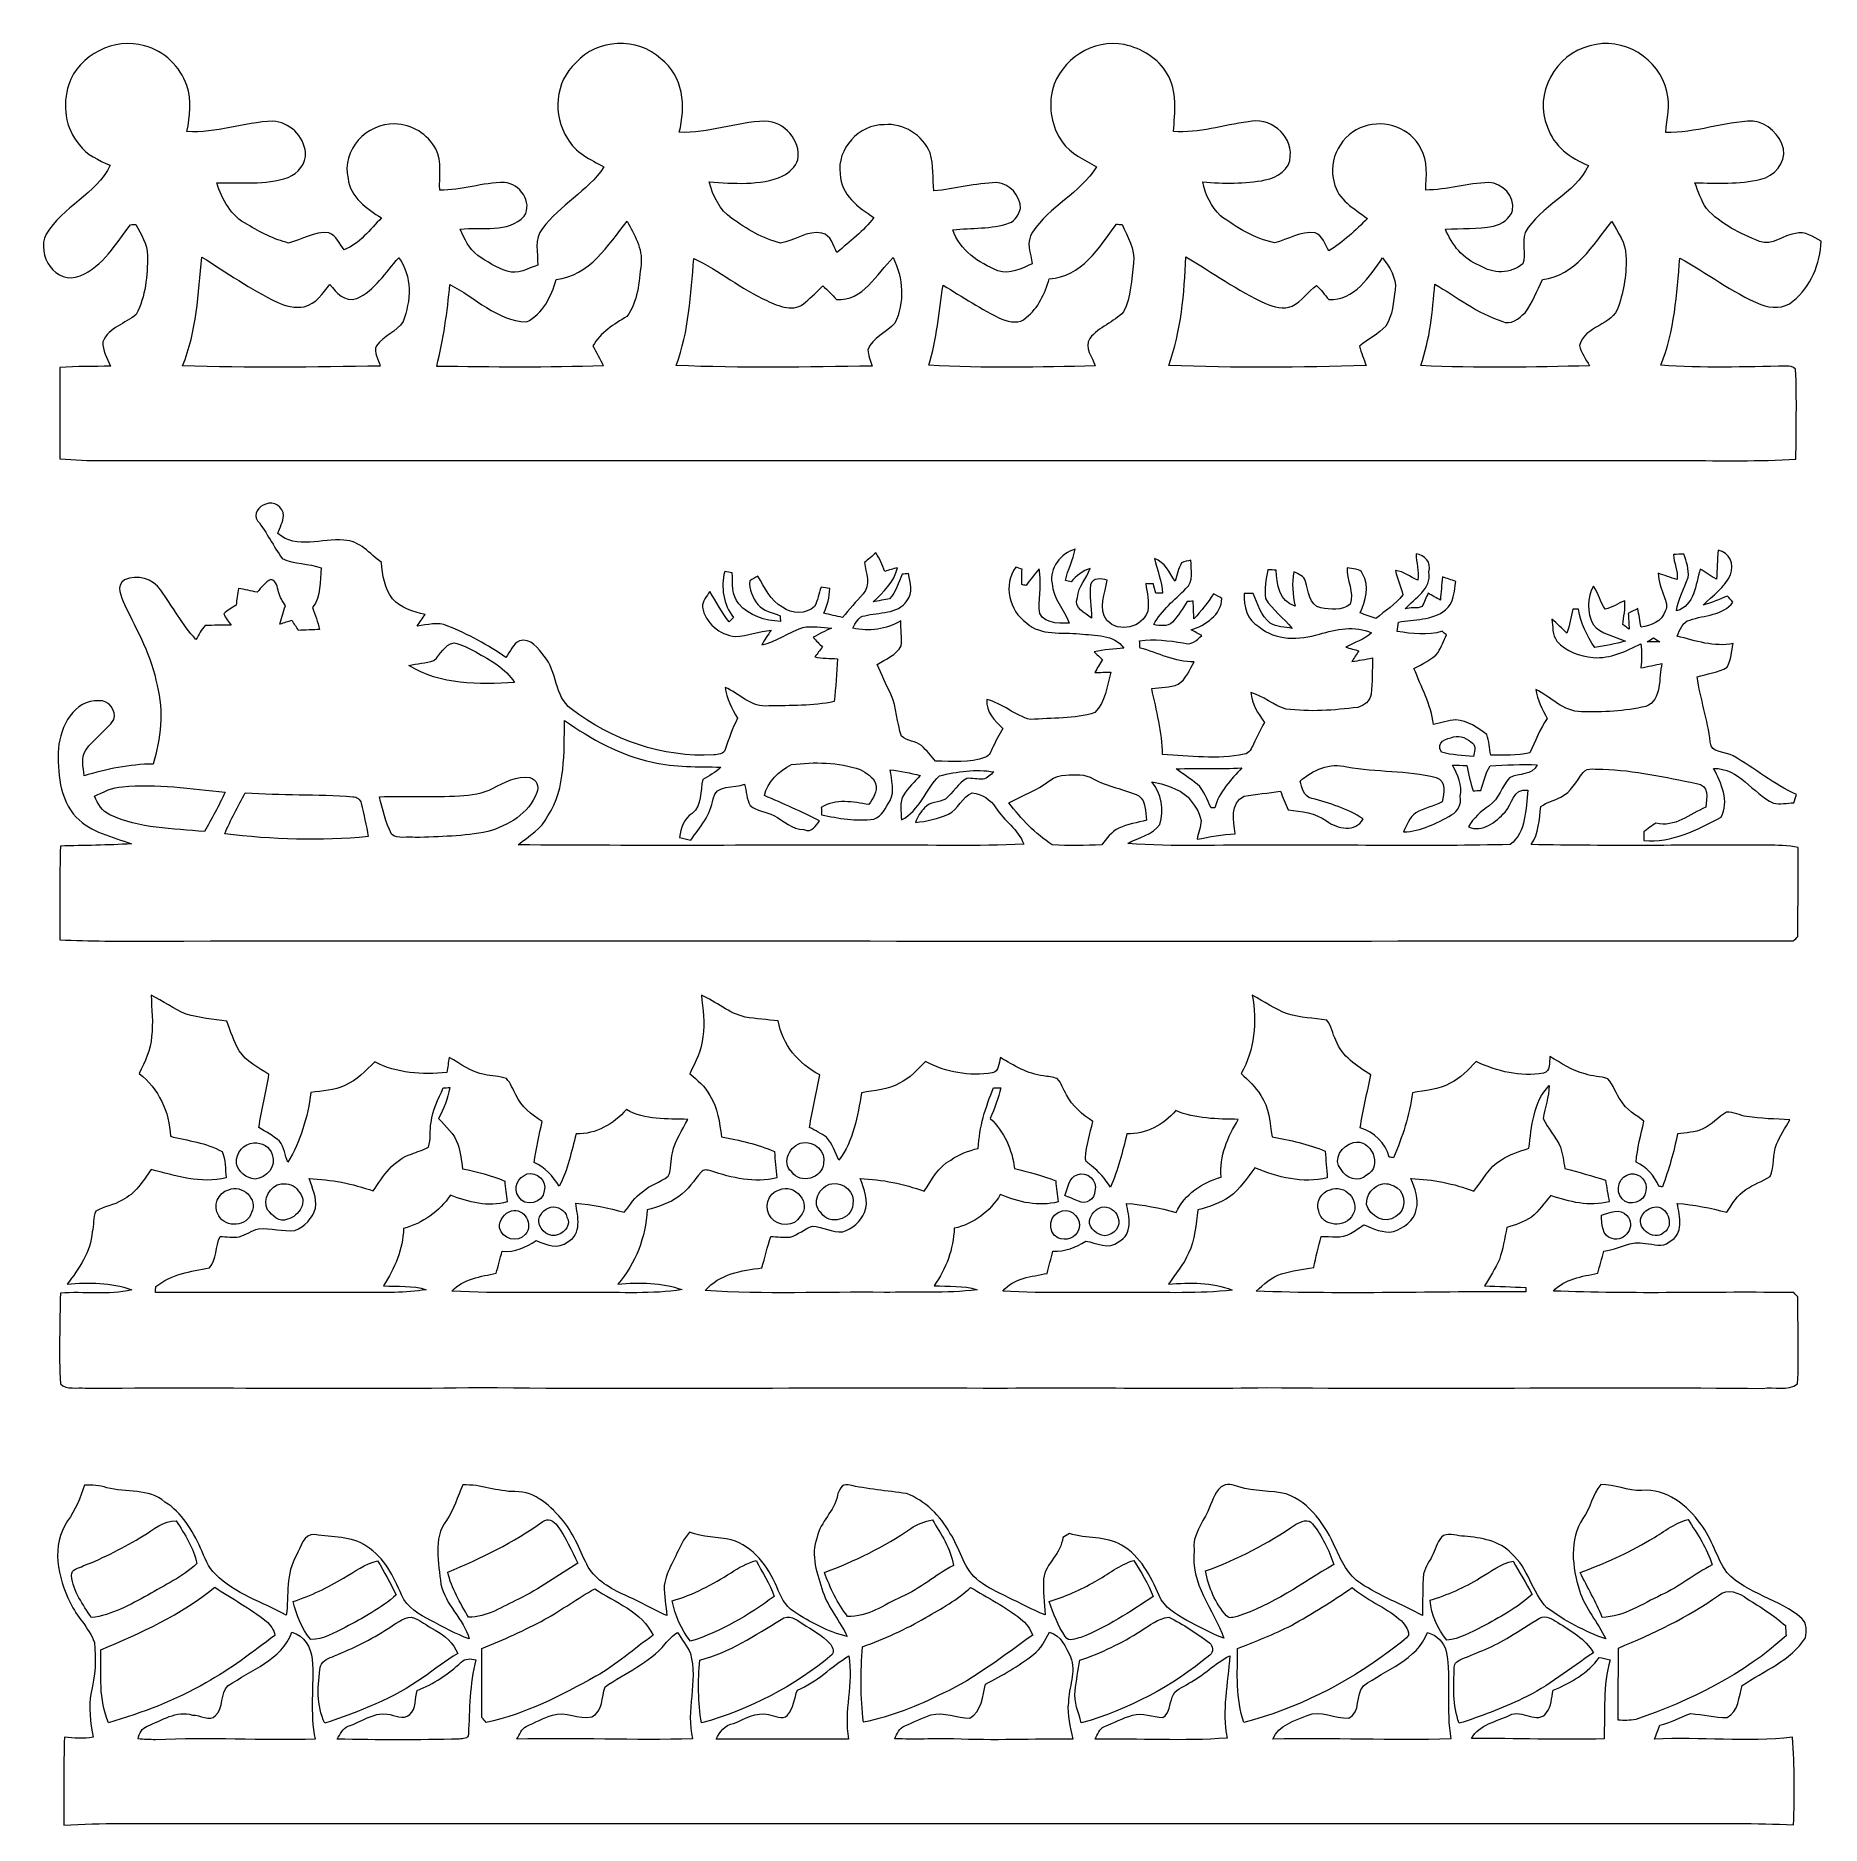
# Model space of a CAD drawing. Header units: centimetres. Extents: x -16.2 to 16.1, y -16.1 to 16.2.
import ezdxf

# ---------------------------------------------------------------- set-up
doc = ezdxf.new("R2010")
doc.units = ezdxf.units.CM
doc.header["$MEASUREMENT"] = 0
doc.layers.add('Layer 1', color=7, linetype='Continuous')

msp = doc.modelspace()

# ---------------------------------------------------------------- linework, layer by layer
at = {"layer": 'Layer 1', "color": 8, "lineweight": 9}
for points, knots in [([(-15.59986, 15.35134), (-15.41536, 15.89109), (-14.77295, 16.21141), (-14.22897, 16.05302), (-14.22897, 16.05302), (-13.87513, 15.96094), (-13.58797, 15.67449), (-13.46344, 15.33476), (-13.46344, 15.33476), (-13.37595, 15.06418), (-13.40982, 14.77914), (-13.46273, 14.50644), (-13.46273, 14.50644), (-12.93674, 14.46234), (-12.43403, 14.67119), (-11.91263, 14.69165), (-11.91263, 14.69165), (-11.61629, 14.67789), (-11.35277, 14.4193), (-11.32102, 14.1265), (-11.32102, 14.1265), (-11.30514, 13.92647), (-11.45331, 13.74303), (-11.63605, 13.676), (-11.63605, 13.676), (-12.05056, 13.53066), (-12.49295, 13.58816), (-12.92369, 13.57405), (-12.92369, 13.57405), (-12.82879, 13.27454), (-12.66404, 12.9715), (-12.3723, 12.8251), (-12.3723, 12.8251), (-12.14017, 12.68293), (-11.89358, 12.55452), (-11.62899, 12.4889), (-11.62899, 12.4889), (-11.38523, 12.54288), (-11.16156, 12.7108), (-10.90086, 12.67482), (-10.90086, 12.67482), (-10.7601, 12.62649), (-10.71177, 12.47232), (-10.62393, 12.36755), (-10.62393, 12.36755), (-10.34417, 12.47162), (-10.15614, 12.73973), (-9.94942, 12.94328), (-9.94942, 12.94328), (-10.21399, 13.10521), (-10.51492, 13.31969), (-10.55373, 13.65342), (-10.55373, 13.65342), (-10.68143, 14.16213), (-10.21258, 14.66131), (-9.70952, 14.64049), (-9.70952, 14.64049), (-9.40226, 14.63944), (-9.11333, 14.45387), (-8.96551, 14.18823), (-8.96551, 14.18823), (-8.85086, 13.95857), (-8.90836, 13.69011), (-8.89743, 13.44352), (-8.89743, 13.44352), (-8.50267, 13.43823), (-8.12308, 13.58428), (-7.72867, 13.58146), (-7.72867, 13.58146), (-7.45245, 13.56629), (-7.21327, 13.22586), (-7.36955, 12.97397), (-7.36955, 12.97397), (-7.65953, 12.65824), (-8.1453, 12.79123), (-8.52842, 12.74008), (-8.52842, 12.74008), (-8.44975, 12.56546), (-8.36792, 12.38201), (-8.21057, 12.26348), (-8.21057, 12.26348), (-8.04229, 12.15341), (-7.8712, 12.03805), (-7.67646, 11.9809), (-7.67646, 11.9809), (-7.48667, 11.91423), (-7.30393, 12.03382), (-7.12754, 12.08956), (-7.12754, 12.08956), (-7.12084, 12.31004), (-7.19845, 12.5644), (-7.03829, 12.75102), (-7.03829, 12.75102), (-6.72749, 13.17894), (-6.22513, 13.42024), (-5.93162, 13.86297), (-5.93162, 13.86297), (-6.17116, 14.00338), (-6.45585, 14.11627), (-6.58814, 14.37697), (-6.58814, 14.37697), (-6.86402, 14.79607), (-6.81392, 15.40532), (-6.43821, 15.74716), (-6.43821, 15.74716), (-6.05686, 16.17684), (-5.3185, 16.21847), (-4.90293, 15.81419), (-4.90293, 15.81419), (-4.48912, 15.51503), (-4.45313, 14.95023), (-4.57025, 14.48986), (-4.57025, 14.48986), (-4.04426, 14.46375), (-3.54438, 14.67366), (-3.02227, 14.69235), (-3.02227, 14.69235), (-2.67302, 14.68565), (-2.37174, 14.34451), (-2.42607, 13.99421), (-2.42607, 13.99421), (-2.46911, 13.86509), (-2.58129, 13.76631), (-2.697, 13.70069), (-2.697, 13.70069), (-3.11716, 13.51831), (-3.58459, 13.5684), (-4.02945, 13.59204), (-4.02945, 13.59204), (-3.95924, 13.34157), (-3.84388, 13.08651), (-3.62199, 12.93517), (-3.62199, 12.93517), (-3.35352, 12.74396), (-3.06319, 12.56475), (-2.73898, 12.48926), (-2.73898, 12.48926), (-2.48851, 12.52982), (-2.25392, 12.72703), (-1.99251, 12.66494), (-1.99251, 12.66494), (-1.8267, 12.63495), (-1.78966, 12.44622), (-1.72228, 12.31957), (-1.72228, 12.31957), (-1.48839, 12.51571), (-1.24321, 12.70621), (-1.05306, 12.94751), (-1.05306, 12.94751), (-1.33422, 13.13519), (-1.65702, 13.36062), (-1.66372, 13.73774), (-1.66372, 13.73774), (-1.72898, 14.18823), (-1.32329, 14.6352), (-0.86997, 14.62638), (-0.86997, 14.62638), (-0.51966, 14.66519), (-0.17323, 14.43729), (-0.03918, 14.11909), (-0.03918, 14.11909), (0.02679, 13.89754), (0.00386, 13.65942), (0.03032, 13.43188), (0.03032, 13.43188), (0.40991, 13.46292), (0.77962, 13.57158), (1.16133, 13.58146), (1.16133, 13.58146), (1.39839, 13.56981), (1.58995, 13.34509), (1.59595, 13.11402), (1.59595, 13.11402), (1.55785, 13.01066), (1.50775, 12.88789), (1.39345, 12.85156), (1.39345, 12.85156), (1.06537, 12.73585), (0.71224, 12.76619), (0.37181, 12.72844), (0.37181, 12.72844), (0.49599, 12.35696), (0.83712, 12.12801), (1.18567, 11.98902), (1.18567, 11.98902), (1.40192, 11.90894), (1.61112, 12.03347), (1.80726, 12.11355), (1.80726, 12.11355), (1.77869, 12.30193), (1.68414, 12.51219), (1.81185, 12.68399), (1.81185, 12.68399), (2.10854, 13.15601), (2.67404, 13.38425), (2.96367, 13.86544), (2.96367, 13.86544), (2.74706, 13.99773), (2.49765, 14.10216), (2.34913, 14.31735), (2.34913, 14.31735), (2.15299, 14.58264), (2.09619, 14.93753), (2.16886, 15.25609), (2.16886, 15.25609), (2.31808, 15.8036), (2.9037, 16.18919), (3.46779, 16.07524), (3.46779, 16.07524), (3.78, 16.00504), (4.08339, 15.82936), (4.24531, 15.54466), (4.24531, 15.54466), (4.43158, 15.2314), (4.37937, 14.85287), (4.35749, 14.50679), (4.35749, 14.50679), (4.81505, 14.46269), (5.25637, 14.62709), (5.70687, 14.67754), (5.70687, 14.67754), (6.07693, 14.77843), (6.50626, 14.45282), (6.4671, 14.05912), (6.4671, 14.05912), (6.4671, 13.81252), (6.22827, 13.67565), (6.0152, 13.62802), (6.0152, 13.62802), (5.64407, 13.55606), (5.26237, 13.56135), (4.88737, 13.59557), (4.88737, 13.59557), (4.92652, 13.36309), (5.03906, 13.14542), (5.20804, 12.98032), (5.20804, 12.98032), (5.5019, 12.76971), (5.8194, 12.56369), (6.17994, 12.49525), (6.17994, 12.49525), (6.42724, 12.54711), (6.65161, 12.70904), (6.91478, 12.67411), (6.91478, 12.67411), (7.05272, 12.62119), (7.09646, 12.46386), (7.16455, 12.34709), (7.16455, 12.34709), (7.42172, 12.50972), (7.64609, 12.7175), (7.86058, 12.93199), (7.86058, 12.93199), (7.6288, 13.10873), (7.32047, 13.27101), (7.25944, 13.58287), (7.25944, 13.58287), (7.13421, 13.99491), (7.39279, 14.47187), (7.80378, 14.59534), (7.80378, 14.59534), (8.17913, 14.72834), (8.64974, 14.56394), (8.82225, 14.19529), (8.82225, 14.19529), (8.95983, 13.97233), (8.92491, 13.6947), (8.91256, 13.44599), (8.91256, 13.44599), (9.29673, 13.4474), (9.6675, 13.57193), (10.05062, 13.5811), (10.05062, 13.5811), (10.29898, 13.57757), (10.53005, 13.33416), (10.48242, 13.07839), (10.48242, 13.07839), (10.43515, 12.92599), (10.28451, 12.82898), (10.13493, 12.79617), (10.13493, 12.79617), (9.84954, 12.74008), (9.55673, 12.75525), (9.26851, 12.74043), (9.26851, 12.74043), (9.38387, 12.45257), (9.58989, 12.19998), (9.88728, 12.08462), (9.88728, 12.08462), (10.11835, 11.92869), (10.45561, 11.92658), (10.66622, 12.1139), (10.66622, 12.1139), (10.7276, 12.29276), (10.64964, 12.49702), (10.71032, 12.67764), (10.71032, 12.67764), (10.98901, 13.17364), (11.60637, 13.36873), (11.85296, 13.88802), (11.85296, 13.88802), (11.53017, 14.0189), (11.22467, 14.23974), (11.11213, 14.58405), (11.11213, 14.58405), (10.85284, 15.17425), (11.26241, 15.91508), (11.88048, 16.0509), (11.88048, 16.0509), (12.46891, 16.23329), (13.14272, 15.81983), (13.26937, 15.22399), (13.26937, 15.22399), (13.34063, 14.98198), (13.27007, 14.73222), (13.24961, 14.48809), (13.24961, 14.48809), (13.78442, 14.47222), (14.29454, 14.68177), (14.82688, 14.69271), (14.82688, 14.69271), (15.08864, 14.65566), (15.3183, 14.44894), (15.37615, 14.18859), (15.37615, 14.18859), (15.42554, 13.93176), (15.204, 13.69646), (14.96587, 13.64002), (14.96587, 13.64002), (14.57535, 13.54865), (14.17036, 13.56911), (13.77278, 13.57969), (13.77278, 13.57969), (13.83522, 13.42024), (13.89202, 13.25584), (13.98409, 13.1105), (13.98409, 13.1105), (14.24127, 12.82933), (14.5944, 12.65506), (14.94471, 12.51783), (14.94471, 12.51783), (15.17295, 12.4254), (15.3698, 12.6413), (15.591, 12.66106), (15.591, 12.66106), (15.76633, 12.71503), (15.91061, 12.59332), (16.05737, 12.52453), (16.05737, 12.52453), (16.04432, 12.11319), (15.86616, 11.69868), (15.54549, 11.43621), (15.54549, 11.43621), (15.38638, 11.29722), (15.15249, 11.30498), (14.96552, 11.37801), (14.96552, 11.37801), (14.44517, 11.59708), (13.99468, 11.94598), (13.50361, 12.21832), (13.50361, 12.21832), (13.44858, 11.56462), (13.40836, 10.89646), (13.16142, 10.28016), (13.16142, 10.28016), (13.9146, 10.22689), (14.6706, 10.25264), (15.42519, 10.26605), (15.42519, 10.26605), (15.48587, 10.26852), (15.55219, 10.2597), (15.59417, 10.20996), (15.59417, 10.20996), (15.62169, 9.6688), (15.59982, 9.12658), (15.60193, 8.58471), (15.60193, 8.58471), (14.93307, 8.54097), (14.26208, 8.56037), (13.59251, 8.5579), (13.59251, 8.5579), (4.06751, 8.55825), (-5.45749, 8.5579), (-14.9825, 8.5579), (-14.9825, 8.5579), (-15.24109, 8.55719), (-15.49932, 8.56742), (-15.75685, 8.59036), (-15.75685, 8.59036), (-15.75932, 9.14034), (-15.75896, 9.68996), (-15.76038, 10.23994), (-15.76038, 10.23994), (-15.45663, 10.26993), (-15.15078, 10.25335), (-14.84598, 10.26605), (-14.84598, 10.26605), (-14.91089, 10.40504), (-14.98109, 10.54792), (-14.98462, 10.70491), (-14.98462, 10.70491), (-14.87102, 10.96914), (-14.57857, 11.03158), (-14.37819, 11.19738), (-14.37819, 11.19738), (-14.21168, 11.5237), (-14.17217, 11.89906), (-14.17887, 12.26101), (-14.17887, 12.26101), (-14.17358, 12.47197), (-14.29811, 12.64589), (-14.38489, 12.82686), (-14.38489, 12.82686), (-14.40888, 12.82545), (-14.45686, 12.82228), (-14.48085, 12.82051), (-14.48085, 12.82051), (-14.74649, 12.48467), (-14.97791, 12.06627), (-15.39278, 11.89482), (-15.39278, 11.89482), (-15.83199, 11.71738), (-16.19394, 12.27018), (-16.00697, 12.65153), (-16.00697, 12.65153), (-15.70958, 13.14542), (-15.10633, 13.36944), (-14.84809, 13.89437), (-14.84809, 13.89437), (-15.05482, 13.98292), (-15.2746, 14.08134), (-15.40971, 14.26972), (-15.40971, 14.26972), (-15.66371, 14.55971), (-15.71769, 14.99116), (-15.59986, 15.35134), (-15.59986, 15.35134), (-15.59986, 15.35134), (-15.59986, 15.35134), (-15.59986, 15.35134)], [0, 0, 0, 0, 0.00900901, 0.00900901, 0.00900901, 0.00900901, 0.01801802, 0.01801802, 0.01801802, 0.01801802, 0.02702703, 0.02702703, 0.02702703, 0.02702703, 0.03603604, 0.03603604, 0.03603604, 0.03603604, 0.04504505, 0.04504505, 0.04504505, 0.04504505, 0.05405405, 0.05405405, 0.05405405, 0.05405405, 0.06306306, 0.06306306, 0.06306306, 0.06306306, 0.07207207, 0.07207207, 0.07207207, 0.07207207, 0.08108108, 0.08108108, 0.08108108, 0.08108108, 0.09009009, 0.09009009, 0.09009009, 0.09009009, 0.0990991, 0.0990991, 0.0990991, 0.0990991, 0.10810811, 0.10810811, 0.10810811, 0.10810811, 0.11711712, 0.11711712, 0.11711712, 0.11711712, 0.12612613, 0.12612613, 0.12612613, 0.12612613, 0.13513514, 0.13513514, 0.13513514, 0.13513514, 0.14414414, 0.14414414, 0.14414414, 0.14414414, 0.15315315, 0.15315315, 0.15315315, 0.15315315, 0.16216216, 0.16216216, 0.16216216, 0.16216216, 0.17117117, 0.17117117, 0.17117117, 0.17117117, 0.18018018, 0.18018018, 0.18018018, 0.18018018, 0.18918919, 0.18918919, 0.18918919, 0.18918919, 0.1981982, 0.1981982, 0.1981982, 0.1981982, 0.20720721, 0.20720721, 0.20720721, 0.20720721, 0.21621622, 0.21621622, 0.21621622, 0.21621622, 0.22522523, 0.22522523, 0.22522523, 0.22522523, 0.23423423, 0.23423423, 0.23423423, 0.23423423, 0.24324324, 0.24324324, 0.24324324, 0.24324324, 0.25225225, 0.25225225, 0.25225225, 0.25225225, 0.26126126, 0.26126126, 0.26126126, 0.26126126, 0.27027027, 0.27027027, 0.27027027, 0.27027027, 0.27927928, 0.27927928, 0.27927928, 0.27927928, 0.28828829, 0.28828829, 0.28828829, 0.28828829, 0.2972973, 0.2972973, 0.2972973, 0.2972973, 0.30630631, 0.30630631, 0.30630631, 0.30630631, 0.31531532, 0.31531532, 0.31531532, 0.31531532, 0.32432432, 0.32432432, 0.32432432, 0.32432432, 0.33333333, 0.33333333, 0.33333333, 0.33333333, 0.34234234, 0.34234234, 0.34234234, 0.34234234, 0.35135135, 0.35135135, 0.35135135, 0.35135135, 0.36036036, 0.36036036, 0.36036036, 0.36036036, 0.36936937, 0.36936937, 0.36936937, 0.36936937, 0.37837838, 0.37837838, 0.37837838, 0.37837838, 0.38738739, 0.38738739, 0.38738739, 0.38738739, 0.3963964, 0.3963964, 0.3963964, 0.3963964, 0.40540541, 0.40540541, 0.40540541, 0.40540541, 0.41441441, 0.41441441, 0.41441441, 0.41441441, 0.42342342, 0.42342342, 0.42342342, 0.42342342, 0.43243243, 0.43243243, 0.43243243, 0.43243243, 0.44144144, 0.44144144, 0.44144144, 0.44144144, 0.45045045, 0.45045045, 0.45045045, 0.45045045, 0.45945946, 0.45945946, 0.45945946, 0.45945946, 0.46846847, 0.46846847, 0.46846847, 0.46846847, 0.47747748, 0.47747748, 0.47747748, 0.47747748, 0.48648649, 0.48648649, 0.48648649, 0.48648649, 0.4954955, 0.4954955, 0.4954955, 0.4954955, 0.5045045, 0.5045045, 0.5045045, 0.5045045, 0.51351351, 0.51351351, 0.51351351, 0.51351351, 0.52252252, 0.52252252, 0.52252252, 0.52252252, 0.53153153, 0.53153153, 0.53153153, 0.53153153, 0.54054054, 0.54054054, 0.54054054, 0.54054054, 0.54954955, 0.54954955, 0.54954955, 0.54954955, 0.55855856, 0.55855856, 0.55855856, 0.55855856, 0.56756757, 0.56756757, 0.56756757, 0.56756757, 0.57657658, 0.57657658, 0.57657658, 0.57657658, 0.58558559, 0.58558559, 0.58558559, 0.58558559, 0.59459459, 0.59459459, 0.59459459, 0.59459459, 0.6036036, 0.6036036, 0.6036036, 0.6036036, 0.61261261, 0.61261261, 0.61261261, 0.61261261, 0.62162162, 0.62162162, 0.62162162, 0.62162162, 0.63063063, 0.63063063, 0.63063063, 0.63063063, 0.63963964, 0.63963964, 0.63963964, 0.63963964, 0.64864865, 0.64864865, 0.64864865, 0.64864865, 0.65765766, 0.65765766, 0.65765766, 0.65765766, 0.66666667, 0.66666667, 0.66666667, 0.66666667, 0.67567568, 0.67567568, 0.67567568, 0.67567568, 0.68468468, 0.68468468, 0.68468468, 0.68468468, 0.69369369, 0.69369369, 0.69369369, 0.69369369, 0.7027027, 0.7027027, 0.7027027, 0.7027027, 0.71171171, 0.71171171, 0.71171171, 0.71171171, 0.72072072, 0.72072072, 0.72072072, 0.72072072, 0.72972973, 0.72972973, 0.72972973, 0.72972973, 0.73873874, 0.73873874, 0.73873874, 0.73873874, 0.74774775, 0.74774775, 0.74774775, 0.74774775, 0.75675676, 0.75675676, 0.75675676, 0.75675676, 0.76576577, 0.76576577, 0.76576577, 0.76576577, 0.77477477, 0.77477477, 0.77477477, 0.77477477, 0.78378378, 0.78378378, 0.78378378, 0.78378378, 0.79279279, 0.79279279, 0.79279279, 0.79279279, 0.8018018, 0.8018018, 0.8018018, 0.8018018, 0.81081081, 0.81081081, 0.81081081, 0.81081081, 0.81981982, 0.81981982, 0.81981982, 0.81981982, 0.82882883, 0.82882883, 0.82882883, 0.82882883, 0.83783784, 0.83783784, 0.83783784, 0.83783784, 0.84684685, 0.84684685, 0.84684685, 0.84684685, 0.85585586, 0.85585586, 0.85585586, 0.85585586, 0.86486486, 0.86486486, 0.86486486, 0.86486486, 0.87387387, 0.87387387, 0.87387387, 0.87387387, 0.88288288, 0.88288288, 0.88288288, 0.88288288, 0.89189189, 0.89189189, 0.89189189, 0.89189189, 0.9009009, 0.9009009, 0.9009009, 0.9009009, 0.90990991, 0.90990991, 0.90990991, 0.90990991, 0.91891892, 0.91891892, 0.91891892, 0.91891892, 0.92792793, 0.92792793, 0.92792793, 0.92792793, 0.93693694, 0.93693694, 0.93693694, 0.93693694, 0.94594595, 0.94594595, 0.94594595, 0.94594595, 0.95495495, 0.95495495, 0.95495495, 0.95495495, 0.96396396, 0.96396396, 0.96396396, 0.96396396, 0.97297297, 0.97297297, 0.97297297, 0.97297297, 0.98198198, 0.98198198, 0.98198198, 0.98198198, 1, 1, 1, 1]), ([(-6.79628, 11.83027), (-6.88024, 11.52511), (-7.03229, 11.20797), (-7.33215, 11.06262), (-7.33215, 11.06262), (-7.8652, 11.08661), (-8.26103, 11.50677), (-8.71257, 11.73996), (-8.71257, 11.73996), (-8.76056, 11.24254), (-8.82969, 10.74653), (-8.95211, 10.26146), (-8.95211, 10.26146), (-7.94951, 10.24665), (-6.94586, 10.23571), (-5.94362, 10.27099), (-5.94362, 10.27099), (-6.00288, 10.3934), (-6.06744, 10.51335), (-6.13235, 10.63259), (-6.13235, 10.63259), (-5.98983, 10.87353), (-5.74959, 11.02276), (-5.51535, 11.1614), (-5.51535, 11.1614), (-5.31885, 11.43092), (-5.29521, 11.78335), (-5.26099, 12.10543), (-5.26099, 12.10543), (-5.2296, 12.39048), (-5.38447, 12.64307), (-5.51288, 12.88401), (-5.51288, 12.88401), (-5.85542, 12.45539), (-6.1895, 11.892), (-6.79628, 11.83027), (-6.79628, 11.83027), (-6.79628, 11.83027), (-6.79628, 11.83027), (-6.79628, 11.83027)], [0, 0, 0, 0, 0.09090909, 0.09090909, 0.09090909, 0.09090909, 0.18181818, 0.18181818, 0.18181818, 0.18181818, 0.27272727, 0.27272727, 0.27272727, 0.27272727, 0.36363636, 0.36363636, 0.36363636, 0.36363636, 0.45454545, 0.45454545, 0.45454545, 0.45454545, 0.54545455, 0.54545455, 0.54545455, 0.54545455, 0.63636364, 0.63636364, 0.63636364, 0.63636364, 0.72727273, 0.72727273, 0.72727273, 0.72727273, 0.81818182, 0.81818182, 0.81818182, 0.81818182, 1, 1, 1, 1]), ([(2.11383, 11.84014), (2.02951, 11.58226), (1.92086, 11.30957), (1.69367, 11.14376), (1.69367, 11.14376), (1.57972, 11.01923), (1.3991, 11.06227), (1.25905, 11.11307), (1.25905, 11.11307), (0.88687, 11.28558), (0.54855, 11.52088), (0.19436, 11.72549), (0.19436, 11.72549), (0.12063, 11.24183), (0.0843, 10.75006), (-0.06422, 10.28087), (-0.06422, 10.28087), (0.93731, 10.22548), (1.94238, 10.24594), (2.94462, 10.26958), (2.94462, 10.26958), (2.89029, 10.42692), (2.73824, 10.59837), (2.84796, 10.76594), (2.84796, 10.76594), (3.00494, 10.97513), (3.28187, 11.05592), (3.45615, 11.24748), (3.45615, 11.24748), (3.59091, 11.51841), (3.59902, 11.83238), (3.63747, 12.12625), (3.63747, 12.12625), (3.66005, 12.37989), (3.53376, 12.60356), (3.42933, 12.82298), (3.42933, 12.82298), (3.40323, 12.82475), (3.35137, 12.82827), (3.32527, 12.83039), (3.32527, 12.83039), (3.02152, 12.40776), (2.69027, 11.87648), (2.11383, 11.84014), (2.11383, 11.84014), (2.11383, 11.84014), (2.11383, 11.84014), (2.11383, 11.84014)], [0, 0, 0, 0, 0.07692308, 0.07692308, 0.07692308, 0.07692308, 0.15384615, 0.15384615, 0.15384615, 0.15384615, 0.23076923, 0.23076923, 0.23076923, 0.23076923, 0.30769231, 0.30769231, 0.30769231, 0.30769231, 0.38461538, 0.38461538, 0.38461538, 0.38461538, 0.46153846, 0.46153846, 0.46153846, 0.46153846, 0.53846154, 0.53846154, 0.53846154, 0.53846154, 0.61538462, 0.61538462, 0.61538462, 0.61538462, 0.69230769, 0.69230769, 0.69230769, 0.69230769, 0.76923077, 0.76923077, 0.76923077, 0.76923077, 0.84615385, 0.84615385, 0.84615385, 0.84615385, 1, 1, 1, 1]), ([(12.27383, 12.87555), (11.93939, 12.45574), (11.61131, 11.89306), (11.02358, 11.82956), (11.02358, 11.82956), (10.92657, 11.62601), (10.8419, 11.41293), (10.7082, 11.23019), (10.7082, 11.23019), (10.5939, 11.12718), (10.45878, 10.99207), (10.28733, 11.07779), (10.28733, 11.07779), (9.84354, 11.21784), (9.47559, 11.51735), (9.07695, 11.74736), (9.07695, 11.74736), (9.03921, 11.2503), (8.99017, 10.74865), (8.82331, 10.27593), (8.82331, 10.27593), (9.83684, 10.22689), (10.8546, 10.24524), (11.86954, 10.27134), (11.86954, 10.27134), (11.80957, 10.39234), (11.71538, 10.50135), (11.69386, 10.63752), (11.69386, 10.63752), (11.78311, 11.00371), (12.29076, 10.99136), (12.39624, 11.34273), (12.39624, 11.34273), (12.49502, 11.6373), (12.54758, 11.95056), (12.5303, 12.26136), (12.5303, 12.26136), (12.53135, 12.49455), (12.38072, 12.68187), (12.27383, 12.87555), (12.27383, 12.87555), (12.27383, 12.87555), (12.27383, 12.87555), (12.27383, 12.87555)], [0, 0, 0, 0, 0.08333333, 0.08333333, 0.08333333, 0.08333333, 0.16666667, 0.16666667, 0.16666667, 0.16666667, 0.25, 0.25, 0.25, 0.25, 0.33333333, 0.33333333, 0.33333333, 0.33333333, 0.41666667, 0.41666667, 0.41666667, 0.41666667, 0.5, 0.5, 0.5, 0.5, 0.58333333, 0.58333333, 0.58333333, 0.58333333, 0.66666667, 0.66666667, 0.66666667, 0.66666667, 0.75, 0.75, 0.75, 0.75, 0.83333333, 0.83333333, 0.83333333, 0.83333333, 1, 1, 1, 1]), ([(-13.19674, 12.23631), (-13.26659, 11.57627), (-13.28035, 10.88941), (-13.54528, 10.26993), (-13.54528, 10.26993), (-12.35642, 10.23183), (-11.16474, 10.24665), (-9.97481, 10.26676), (-9.97481, 10.26676), (-10.00338, 10.38599), (-10.09581, 10.50982), (-10.04078, 10.63435), (-10.04078, 10.63435), (-9.91307, 10.8118), (-9.67565, 10.88482), (-9.55994, 11.07215), (-9.55994, 11.07215), (-9.41672, 11.44045), (-9.38814, 11.89306), (-9.63898, 12.22185), (-9.63898, 12.22185), (-9.87568, 11.96115), (-10.06547, 11.63377), (-10.39708, 11.48525), (-10.39708, 11.48525), (-10.61934, 11.41963), (-10.76539, 11.58756), (-10.88005, 11.74101), (-10.88005, 11.74101), (-11.00916, 11.58156), (-11.13193, 11.39176), (-11.34501, 11.33849), (-11.34501, 11.33849), (-11.51223, 11.30498), (-11.68438, 11.35155), (-11.83643, 11.42034), (-11.83643, 11.42034), (-12.3155, 11.64788), (-12.7473, 11.95868), (-13.19674, 12.23631), (-13.19674, 12.23631), (-13.19674, 12.23631), (-13.19674, 12.23631), (-13.19674, 12.23631)], [0, 0, 0, 0, 0.08333333, 0.08333333, 0.08333333, 0.08333333, 0.16666667, 0.16666667, 0.16666667, 0.16666667, 0.25, 0.25, 0.25, 0.25, 0.33333333, 0.33333333, 0.33333333, 0.33333333, 0.41666667, 0.41666667, 0.41666667, 0.41666667, 0.5, 0.5, 0.5, 0.5, 0.58333333, 0.58333333, 0.58333333, 0.58333333, 0.66666667, 0.66666667, 0.66666667, 0.66666667, 0.75, 0.75, 0.75, 0.75, 0.83333333, 0.83333333, 0.83333333, 0.83333333, 1, 1, 1, 1]), ([(-4.30709, 12.20844), (-4.366, 11.55898), (-4.39352, 10.89399), (-4.62564, 10.27734), (-4.62564, 10.27734), (-3.44701, 10.22513), (-2.2652, 10.24982), (-1.08552, 10.2664), (-1.08552, 10.2664), (-1.11197, 10.36412), (-1.15678, 10.45831), (-1.16524, 10.56027), (-1.16524, 10.56027), (-1.08728, 10.78746), (-0.82058, 10.86895), (-0.67559, 11.03934), (-0.67559, 11.03934), (-0.49673, 11.41187), (-0.52213, 11.85955), (-0.70663, 12.22538), (-0.70663, 12.22538), (-1.00967, 11.93892), (-1.24285, 11.42669), (-1.73216, 11.47043), (-1.73216, 11.47043), (-1.81259, 11.55404), (-1.89126, 11.63836), (-1.97557, 11.71808), (-1.97557, 11.71808), (-2.07612, 11.61542), (-2.18089, 11.517), (-2.2899, 11.42351), (-2.2899, 11.42351), (-2.48322, 11.22525), (-2.77885, 11.34767), (-2.98875, 11.44891), (-2.98875, 11.44891), (-3.45512, 11.65599), (-3.84459, 11.99607), (-4.30709, 12.20844)], [0, 0, 0, 0, 0.09090909, 0.09090909, 0.09090909, 0.09090909, 0.18181818, 0.18181818, 0.18181818, 0.18181818, 0.27272727, 0.27272727, 0.27272727, 0.27272727, 0.36363636, 0.36363636, 0.36363636, 0.36363636, 0.45454545, 0.45454545, 0.45454545, 0.45454545, 0.54545455, 0.54545455, 0.54545455, 0.54545455, 0.63636364, 0.63636364, 0.63636364, 0.63636364, 0.72727273, 0.72727273, 0.72727273, 0.72727273, 0.81818182, 0.81818182, 0.81818182, 0.81818182, 1, 1, 1, 1]), ([(4.58221, 12.23984), (4.55117, 11.57732), (4.49649, 10.90422), (4.27036, 10.27522), (4.27036, 10.27522), (5.45851, 10.23536), (6.64984, 10.23395), (7.83835, 10.27769), (7.83835, 10.27769), (7.79249, 10.39199), (7.7491, 10.5077), (7.71735, 10.62659), (7.71735, 10.62659), (7.87469, 10.74971), (8.05425, 10.84743), (8.19572, 10.98924), (8.19572, 10.98924), (8.31425, 11.18504), (8.33224, 11.42422), (8.36223, 11.64647), (8.36223, 11.64647), (8.38692, 11.86025), (8.26027, 12.05675), (8.13504, 12.21973), (8.13504, 12.21973), (7.89233, 11.892), (7.62915, 11.43657), (7.16031, 11.46902), (7.16031, 11.46902), (7.08799, 11.55475), (7.02273, 11.64541), (6.94335, 11.72373), (6.94335, 11.72373), (6.78284, 11.61331), (6.67454, 11.43621), (6.49921, 11.3459), (6.49921, 11.3459), (6.34434, 11.28487), (6.16936, 11.33638), (6.02084, 11.39423), (6.02084, 11.39423), (5.51319, 11.62636), (5.05987, 11.9555), (4.58221, 12.23984), (4.58221, 12.23984), (4.58221, 12.23984), (4.58221, 12.23984), (4.58221, 12.23984)], [0, 0, 0, 0, 0.07692308, 0.07692308, 0.07692308, 0.07692308, 0.15384615, 0.15384615, 0.15384615, 0.15384615, 0.23076923, 0.23076923, 0.23076923, 0.23076923, 0.30769231, 0.30769231, 0.30769231, 0.30769231, 0.38461538, 0.38461538, 0.38461538, 0.38461538, 0.46153846, 0.46153846, 0.46153846, 0.46153846, 0.53846154, 0.53846154, 0.53846154, 0.53846154, 0.61538462, 0.61538462, 0.61538462, 0.61538462, 0.69230769, 0.69230769, 0.69230769, 0.69230769, 0.76923077, 0.76923077, 0.76923077, 0.76923077, 0.84615385, 0.84615385, 0.84615385, 0.84615385, 1, 1, 1, 1]), ([(-12.04033, 7.76944), (-11.89111, 7.84705), (-11.72883, 7.713), (-11.71648, 7.56871), (-11.71648, 7.56871), (-11.73024, 7.45335), (-11.78492, 7.34787), (-11.82161, 7.23851), (-11.82161, 7.23851), (-11.48471, 6.95135), (-11.02151, 7.15631), (-10.62922, 7.12104), (-10.62922, 7.12104), (-10.34136, 7.11927), (-10.16108, 6.86739), (-9.94694, 6.71816), (-9.94694, 6.71816), (-9.93706, 6.48568), (-9.88838, 6.2532), (-9.75291, 6.05882), (-9.75291, 6.05882), (-9.59628, 5.89408), (-9.37756, 5.82634), (-9.16166, 5.77942), (-9.16166, 5.77942), (-9.20928, 5.71028), (-9.25726, 5.64113), (-9.30206, 5.57023), (-9.30206, 5.57023), (-9.11968, 5.58645), (-8.93165, 5.65383), (-8.75314, 5.57023), (-8.75314, 5.57023), (-8.38202, 5.42241), (-8.02995, 5.22874), (-7.70045, 5.00261), (-7.70045, 5.00261), (-7.62355, 5.10421), (-7.5791, 5.24567), (-7.45668, 5.30388), (-7.45668, 5.30388), (-7.25278, 5.35926), (-7.11802, 5.16418), (-7.01324, 5.02801), (-7.01324, 5.02801), (-6.77123, 4.74684), (-6.8305, 4.30728), (-6.52253, 4.07198), (-6.52253, 4.07198), (-5.79404, 3.51247), (-4.868, 3.1925), (-3.94584, 3.23978), (-3.94584, 3.23978), (-3.8707, 3.25142), (-3.76592, 3.25212), (-3.73876, 3.33961), (-3.73876, 3.33961), (-3.67349, 3.53046), (-3.61564, 3.7259), (-3.5158, 3.90264), (-3.5158, 3.90264), (-3.62269, 4.07445), (-3.71018, 4.2593), (-3.74228, 4.46109), (-3.74228, 4.46109), (-3.48052, 4.34714), (-3.26462, 4.09209), (-2.95347, 4.12736), (-2.95347, 4.12736), (-2.55977, 4.13301), (-2.15937, 4.12313), (-1.77167, 4.20392), (-1.77167, 4.20392), (-1.74345, 4.4618), (-1.7244, 4.72003), (-1.7117, 4.97897), (-1.7117, 4.97897), (-1.84928, 4.98391), (-1.98686, 4.98426), (-2.12233, 5.01178), (-2.12233, 5.01178), (-2.07647, 5.07246), (-2.02884, 5.13172), (-1.98051, 5.19064), (-1.98051, 5.19064), (-2.04013, 5.24673), (-2.10257, 5.30106), (-2.1509, 5.36738), (-2.1509, 5.36738), (-2.04225, 5.42594), (-1.93183, 5.48097), (-1.81965, 5.53318), (-1.81965, 5.53318), (-1.99251, 5.53812), (-2.1689, 5.57869), (-2.33999, 5.54236), (-2.33999, 5.54236), (-2.59505, 5.45628), (-2.81554, 5.28624), (-3.08118, 5.22803), (-3.08118, 5.22803), (-3.02932, 5.32046), (-2.96864, 5.40759), (-2.90938, 5.49508), (-2.90938, 5.49508), (-3.12739, 5.47039), (-3.33871, 5.39631), (-3.55708, 5.38043), (-3.55708, 5.38043), (-3.83895, 5.40512), (-4.10565, 5.63055), (-4.15186, 5.91348), (-4.15186, 5.91348), (-4.1508, 6.02143), (-4.07354, 6.1068), (-4.01957, 6.19323), (-4.01957, 6.19323), (-3.9028, 6.01014), (-3.80614, 5.81364), (-3.67102, 5.64254), (-3.67102, 5.64254), (-3.64421, 5.66971), (-3.6174, 5.69687), (-3.59024, 5.72368), (-3.59024, 5.72368), (-3.77262, 5.95828), (-3.82378, 6.27049), (-3.75005, 6.55624), (-3.75005, 6.55624), (-3.70524, 6.54812), (-3.66044, 6.53966), (-3.61528, 6.53119), (-3.61528, 6.53119), (-3.59765, 6.34669), (-3.63575, 6.11844), (-3.49252, 5.97204), (-3.49252, 5.97204), (-3.31331, 5.74838), (-3.01627, 5.66794), (-2.74145, 5.65348), (-2.74145, 5.65348), (-2.74322, 5.67888), (-2.74675, 5.73003), (-2.74851, 5.75543), (-2.74851, 5.75543), (-2.88821, 5.81047), (-3.04802, 5.84433), (-3.15385, 5.95793), (-3.15385, 5.95793), (-3.23993, 6.08175), (-3.31295, 6.23204), (-3.29778, 6.38691), (-3.29778, 6.38691), (-3.25122, 6.41971), (-3.19971, 6.44441), (-3.14927, 6.47087), (-3.14927, 6.47087), (-3.02438, 6.27119), (-2.9309, 6.02249), (-2.70688, 5.9103), (-2.70688, 5.9103), (-2.53896, 5.78754), (-2.27896, 5.77519), (-2.1248, 5.92441), (-2.1248, 5.92441), (-2.07223, 6.03413), (-2.04966, 6.15619), (-2.00768, 6.27049), (-2.00768, 6.27049), (-1.95617, 6.26308), (-1.90431, 6.25532), (-1.85245, 6.24721), (-1.85245, 6.24721), (-1.85669, 6.09269), (-1.8895, 5.94064), (-1.9597, 5.80306), (-1.9597, 5.80306), (-1.84716, 5.77413), (-1.73498, 5.75049), (-1.62068, 5.72474), (-1.62068, 5.72474), (-1.50462, 5.87326), (-1.37232, 6.00767), (-1.2492, 6.14984), (-1.2492, 6.14984), (-1.1028, 6.30541), (-1.20052, 6.53472), (-1.2238, 6.71887), (-1.2238, 6.71887), (-1.173, 6.76191), (-1.07176, 6.84728), (-1.02096, 6.89032), (-1.02096, 6.89032), (-0.9504, 6.78731), (-0.89854, 6.67336), (-0.85762, 6.55589), (-0.85762, 6.55589), (-0.78213, 6.57952), (-0.70663, 6.60245), (-0.63008, 6.62327), (-0.63008, 6.62327), (-0.68582, 6.36539), (-0.88232, 6.18124), (-1.06576, 6.00767), (-1.06576, 6.00767), (-0.99168, 6.02107), (-0.84386, 6.04824), (-0.76978, 6.06164), (-0.76978, 6.06164), (-0.65724, 6.18794), (-0.60609, 6.35057), (-0.54647, 6.50509), (-0.54647, 6.50509), (-0.51684, 6.50826), (-0.45722, 6.51461), (-0.42723, 6.51779), (-0.42723, 6.51779), (-0.40571, 6.3541), (-0.33763, 6.16783), (-0.45722, 6.02601), (-0.45722, 6.02601), (-0.62726, 5.7766), (-0.9624, 5.82458), (-1.21992, 5.75684), (-1.21992, 5.75684), (-1.3381, 5.74168), (-1.38185, 5.6182), (-1.43759, 5.53071), (-1.43759, 5.53071), (-1.1402, 5.46616), (-0.83152, 5.50778), (-0.57046, 5.66195), (-0.57046, 5.66195), (-0.56905, 5.51272), (-0.54647, 5.36173), (-0.56305, 5.21216), (-0.56305, 5.21216), (-0.64983, 5.04212), (-0.83892, 4.97156), (-0.99344, 4.87737), (-0.99344, 4.87737), (-0.92218, 4.69322), (-0.83222, 4.51718), (-0.74932, 4.33797), (-0.74932, 4.33797), (-0.6396, 4.09879), (-0.64137, 3.82503), (-0.55458, 3.57985), (-0.55458, 3.57985), (-0.45052, 3.49448), (-0.30305, 3.48672), (-0.19263, 3.40946), (-0.19263, 3.40946), (-0.10409, 3.32056), (-0.02083, 3.22461), (0.06066, 3.12794), (0.06066, 3.12794), (0.36017, 3.13218), (0.67379, 3.08738), (0.96095, 3.19885), (0.96095, 3.19885), (1.03997, 3.22672), (1.0622, 3.31492), (1.09642, 3.3823), (1.09642, 3.3823), (1.14545, 3.49836), (1.20754, 3.60808), (1.2721, 3.71638), (1.2721, 3.71638), (1.12958, 3.86419), (0.96836, 4.01342), (0.98317, 4.24237), (0.98317, 4.24237), (1.26857, 4.17181), (1.49258, 3.95274), (1.7741, 3.8783), (1.7741, 3.8783), (2.15898, 3.91746), (2.56856, 3.8843), (2.93933, 4.00742), (2.93933, 4.00742), (3.12806, 4.20145), (3.15699, 4.48614), (3.22755, 4.73732), (3.22755, 4.73732), (3.127, 4.73732), (3.03563, 4.73061), (2.93756, 4.73061), (2.93756, 4.73061), (2.9806, 4.80964), (3.02682, 4.88619), (3.07479, 4.96204), (3.07479, 4.96204), (3.0247, 5.00931), (2.97496, 5.05658), (2.92592, 5.10421), (2.92592, 5.10421), (3.10196, 5.14407), (3.28293, 5.15007), (3.46214, 5.17018), (3.46214, 5.17018), (3.28046, 5.42312), (2.93827, 5.39631), (2.66169, 5.42806), (2.66169, 5.42806), (2.34172, 5.46686), (1.95966, 5.38184), (1.70249, 5.62843), (1.70249, 5.62843), (1.38569, 5.84504), (1.27563, 6.31811), (1.50846, 6.63456), (1.50846, 6.63456), (1.53668, 6.62468), (1.59313, 6.60527), (1.62135, 6.5954), (1.62135, 6.5954), (1.61959, 6.50262), (1.61535, 6.41125), (1.615, 6.31741), (1.615, 6.31741), (1.63475, 6.31388), (1.67356, 6.30647), (1.69296, 6.30294), (1.69296, 6.30294), (1.77093, 6.40454), (1.84854, 6.50685), (1.93038, 6.60563), (1.93038, 6.60563), (1.97448, 6.36503), (1.93356, 6.12197), (1.92897, 5.88032), (1.92897, 5.88032), (1.93179, 5.62208), (2.2761, 5.60938), (2.4726, 5.62349), (2.4726, 5.62349), (2.38264, 5.86832), (2.18403, 6.06835), (2.16357, 6.33716), (2.16357, 6.33716), (2.10818, 6.61797), (2.32126, 6.87762), (2.57808, 6.95946), (2.57808, 6.95946), (2.5548, 6.7612), (2.44226, 6.5894), (2.40416, 6.39467), (2.40416, 6.39467), (2.43062, 6.38832), (2.48389, 6.37562), (2.51035, 6.36927), (2.51035, 6.36927), (2.60278, 6.47686), (2.71214, 6.57176), (2.85325, 6.60669), (2.85325, 6.60669), (2.78269, 6.42959), (2.6377, 6.2846), (2.62253, 6.08704), (2.62253, 6.08704), (2.54527, 5.88561), (2.764, 5.81541), (2.87371, 5.71204), (2.87371, 5.71204), (2.88112, 5.91171), (2.83067, 6.11491), (2.85713, 6.31318), (2.85713, 6.31318), (2.891, 6.45323), (3.05504, 6.42324), (3.15981, 6.39925), (3.15981, 6.39925), (3.12665, 6.16183), (2.98801, 5.88384), (3.15593, 5.67077), (3.15593, 5.67077), (3.37218, 5.43687), (3.79622, 5.54271), (3.89183, 5.84045), (3.89183, 5.84045), (3.92111, 6.0052), (3.88019, 6.17242), (3.8562, 6.33575), (3.8562, 6.33575), (3.9017, 6.33469), (3.94757, 6.33328), (3.99343, 6.33187), (3.99343, 6.33187), (4.0086, 6.27613), (4.02412, 6.22039), (4.03929, 6.1643), (4.03929, 6.1643), (4.06963, 6.1636), (4.1303, 6.16148), (4.16029, 6.16078), (4.16029, 6.16078), (4.15077, 6.37879), (4.0594, 6.58023), (4.01354, 6.79084), (4.01354, 6.79084), (4.20051, 6.72275), (4.28235, 6.53684), (4.38501, 6.38303), (4.38501, 6.38303), (4.42452, 6.49203), (4.44181, 6.61057), (4.50248, 6.71005), (4.50248, 6.71005), (4.55611, 6.73616), (4.61573, 6.74462), (4.67323, 6.75873), (4.67323, 6.75873), (4.66688, 6.58658), (4.73038, 6.37456), (4.58045, 6.24615), (4.58045, 6.24615), (4.37548, 6.03871), (4.14159, 5.85809), (3.99978, 5.59562), (3.99978, 5.59562), (4.11302, 5.57375), (4.24531, 5.55082), (4.33809, 5.64113), (4.33809, 5.64113), (4.44639, 5.74979), (4.52083, 5.88455), (4.60444, 6.01155), (4.60444, 6.01155), (4.63195, 6.01367), (4.68663, 6.0179), (4.71415, 6.01966), (4.71415, 6.01966), (4.71768, 5.91312), (4.7205, 5.80694), (4.72615, 5.70005), (4.72615, 5.70005), (4.86161, 5.83516), (4.97238, 5.99285), (5.08104, 6.14949), (5.08104, 6.14949), (5.13078, 6.12444), (5.18088, 6.1001), (5.22815, 6.06941), (5.22815, 6.06941), (5.23062, 5.77448), (4.92617, 5.5794), (4.67535, 5.50108), (4.67535, 5.50108), (4.73955, 5.46686), (4.8034, 5.43194), (4.86726, 5.39666), (4.86726, 5.39666), (4.77412, 5.31799), (4.67499, 5.20475), (4.53318, 5.26825), (4.53318, 5.26825), (4.27177, 5.30106), (4.00824, 5.34445), (3.74542, 5.30141), (3.74542, 5.30141), (3.74719, 5.26931), (3.75072, 5.20475), (3.75248, 5.17264), (3.75248, 5.17264), (4.07845, 5.08763), (4.38395, 4.91794), (4.72932, 4.92288), (4.72932, 4.92288), (4.64536, 4.78177), (4.58468, 4.61032), (4.44287, 4.51648), (4.44287, 4.51648), (4.29152, 4.45933), (4.12431, 4.46215), (3.9652, 4.43992), (3.9652, 4.43992), (4.04564, 4.04411), (4.15782, 3.65429), (4.15994, 3.24613), (4.15994, 3.24613), (4.6503, 3.22214), (5.14772, 3.15476), (5.6349, 3.25177), (5.6349, 3.25177), (5.72945, 3.26588), (5.76578, 3.36184), (5.80282, 3.43698), (5.80282, 3.43698), (5.86138, 3.57033), (5.92735, 3.7005), (6.00108, 3.82609), (6.00108, 3.82609), (5.88784, 3.99119), (5.76543, 4.1637), (5.75449, 4.37008), (5.75449, 4.37008), (5.98239, 4.30552), (6.16266, 4.13442), (6.38985, 4.07057), (6.38985, 4.07057), (6.81953, 4.01271), (7.25733, 4.04658), (7.6856, 4.10055), (7.6856, 4.10055), (7.79778, 4.12983), (7.9142, 4.21591), (7.92902, 4.33832), (7.92902, 4.33832), (7.94877, 4.55634), (7.94983, 4.77506), (7.95159, 4.99379), (7.95159, 4.99379), (7.82883, 4.96839), (7.70324, 4.94722), (7.58047, 4.92605), (7.58047, 4.92605), (7.62033, 4.99238), (7.66267, 5.05729), (7.7043, 5.12255), (7.7043, 5.12255), (7.64644, 5.13842), (7.53073, 5.16982), (7.47323, 5.1857), (7.47323, 5.1857), (7.62527, 5.27566), (7.80554, 5.32363), (7.93642, 5.44675), (7.93642, 5.44675), (7.63727, 5.58187), (7.2926, 5.51625), (6.99168, 5.42171), (6.99168, 5.42171), (6.62973, 5.31799), (6.20252, 5.29717), (5.9016, 5.55929), (5.9016, 5.55929), (5.68182, 5.675), (5.62044, 5.92688), (5.63596, 6.1576), (5.63596, 6.1576), (5.68958, 6.15831), (5.7432, 6.15831), (5.79753, 6.15831), (5.79753, 6.15831), (5.87373, 5.9671), (5.93653, 5.75684), (6.10621, 5.6242), (6.10621, 5.6242), (6.22192, 5.54729), (6.36903, 5.54976), (6.50097, 5.52719), (6.50097, 5.52719), (6.34998, 5.71592), (6.14255, 5.85739), (6.01802, 6.06623), (6.01802, 6.06623), (5.99897, 6.2405), (6.01908, 6.41654), (6.06353, 6.58481), (6.06353, 6.58481), (6.11362, 6.58305), (6.16372, 6.58129), (6.21381, 6.57952), (6.21381, 6.57952), (6.2191, 6.3287), (6.27131, 6.0119), (6.55212, 5.93147), (6.55212, 5.93147), (6.51367, 6.13467), (6.48757, 6.34457), (6.5299, 6.54954), (6.5299, 6.54954), (6.60963, 6.5065), (6.72534, 6.47969), (6.74262, 6.37421), (6.74262, 6.37421), (6.79237, 6.20946), (6.81036, 5.9477), (7.01708, 5.89619), (7.01708, 5.89619), (7.18889, 5.87502), (7.40302, 5.83551), (7.54625, 5.96287), (7.54625, 5.96287), (7.62951, 6.177), (7.4831, 6.40419), (7.49333, 6.62327), (7.49333, 6.62327), (7.58506, 6.59081), (7.73111, 6.62397), (7.77273, 6.51144), (7.77273, 6.51144), (7.91561, 6.2906), (7.82177, 6.02672), (7.73181, 5.80659), (7.73181, 5.80659), (7.82565, 5.77237), (7.9202, 5.7385), (8.01474, 5.70428), (8.01474, 5.70428), (8.17525, 5.84645), (8.37457, 5.95511), (8.49805, 6.13361), (8.49805, 6.13361), (8.47794, 6.28531), (8.39186, 6.42007), (8.36717, 6.57106), (8.36717, 6.57106), (8.51674, 6.56118), (8.63104, 6.45041), (8.76792, 6.39996), (8.76792, 6.39996), (8.79579, 6.558), (8.74217, 6.71746), (8.73829, 6.87444), (8.73829, 6.87444), (8.89139, 6.84693), (9.02474, 6.72592), (8.97006, 6.54742), (8.97006, 6.54742), (9.02051, 6.23098), (8.71924, 6.07999), (8.54497, 5.87961), (8.54497, 5.87961), (8.62328, 5.91348), (8.76016, 5.87502), (8.84835, 5.92336), (8.84835, 5.92336), (8.8921, 5.99956), (8.91997, 6.08387), (8.95666, 6.1636), (8.95666, 6.1636), (9.03003, 6.12162), (9.10306, 6.07822), (9.17785, 6.03801), (9.17785, 6.03801), (9.19125, 6.17736), (9.20043, 6.3167), (9.21701, 6.4557), (9.21701, 6.4557), (9.29673, 6.43065), (9.37646, 6.40419), (9.45548, 6.37562), (9.45548, 6.37562), (9.4322, 6.19817), (9.42373, 5.98192), (9.26957, 5.86021), (9.26957, 5.86021), (9.03568, 5.66442), (8.7016, 5.69546), (8.42079, 5.64149), (8.42079, 5.64149), (8.41303, 5.58504), (8.40562, 5.52895), (8.39927, 5.47215), (8.39927, 5.47215), (8.66738, 5.42947), (8.94819, 5.39242), (9.21242, 5.47392), (9.21242, 5.47392), (9.23641, 5.4531), (9.2611, 5.43264), (9.2858, 5.41148), (9.2858, 5.41148), (9.23958, 5.30388), (9.19125, 5.19734), (9.13975, 5.09186), (9.13975, 5.09186), (9.02333, 4.95604), (8.8547, 4.88831), (8.7016, 4.80399), (8.7016, 4.80399), (8.82719, 4.46956), (9.01028, 4.15488), (9.05226, 3.79293), (9.05226, 3.79293), (9.18773, 3.82256), (9.32072, 3.8649), (9.45937, 3.87654), (9.45937, 3.87654), (9.66715, 3.85043), (9.85659, 3.74001), (10.01464, 3.60843), (10.01464, 3.60843), (10.06508, 3.49377), (10.06262, 3.36007), (10.08837, 3.23766), (10.08837, 3.23766), (10.32226, 3.24083), (10.56321, 3.22143), (10.79287, 3.27929), (10.79287, 3.27929), (10.89517, 3.48601), (10.97278, 3.70791), (11.1086, 3.89912), (11.1086, 3.89912), (11.01794, 4.06492), (10.92692, 4.23426), (10.89976, 4.4244), (10.89976, 4.4244), (11.17422, 4.28576), (11.39682, 4.02718), (11.72667, 4.01836), (11.72667, 4.01836), (12.11437, 4.01024), (12.50737, 4.03106), (12.88695, 4.11607), (12.88695, 4.11607), (13.19034, 4.23355), (13.11626, 4.6396), (13.18117, 4.89254), (13.18117, 4.89254), (13.05347, 4.86608), (12.92541, 4.83821), (12.7977, 4.81316), (12.7977, 4.81316), (12.82134, 4.95745), (12.81534, 5.10385), (12.79947, 5.24849), (12.79947, 5.24849), (12.531, 5.11549), (12.24878, 4.97862), (11.93939, 5.00014), (11.93939, 5.00014), (11.70056, 5.02906), (11.44198, 5.10456), (11.28393, 5.29859), (11.28393, 5.29859), (11.19397, 5.40795), (11.21267, 5.55964), (11.19292, 5.69158), (11.19292, 5.69158), (11.28781, 5.61291), (11.37495, 5.52648), (11.46491, 5.44111), (11.46491, 5.44111), (11.51712, 5.58046), (11.53582, 5.73003), (11.57003, 5.87432), (11.57003, 5.87432), (11.6039, 5.87397), (11.63777, 5.87361), (11.67199, 5.87326), (11.67199, 5.87326), (11.72173, 5.6242), (11.81839, 5.38996), (11.96726, 5.18429), (11.96726, 5.18429), (12.15423, 5.20898), (12.33733, 5.25237), (12.52148, 5.29435), (12.52148, 5.29435), (12.32639, 5.39031), (12.07909, 5.41783), (11.93516, 5.59492), (11.93516, 5.59492), (11.82968, 5.80553), (11.81733, 6.08634), (11.9468, 6.28954), (11.9468, 6.28954), (12.03288, 6.16042), (12.06604, 6.00273), (12.15565, 5.87502), (12.15565, 5.87502), (12.28159, 5.90219), (12.38742, 5.98051), (12.50772, 6.02319), (12.50772, 6.02319), (12.52359, 5.87961), (12.48726, 5.73709), (12.47315, 5.59527), (12.47315, 5.59527), (12.51195, 5.56776), (12.55111, 5.53989), (12.59062, 5.51237), (12.59062, 5.51237), (12.58321, 5.60797), (12.57686, 5.70322), (12.57192, 5.79812), (12.57192, 5.79812), (12.62943, 5.82705), (12.68693, 5.85668), (12.74478, 5.88561), (12.74478, 5.88561), (12.76419, 5.77307), (12.78324, 5.65948), (12.8037, 5.54659), (12.8037, 5.54659), (12.98115, 5.5794), (13.18047, 5.64748), (13.24008, 5.84081), (13.24008, 5.84081), (13.29406, 5.92512), (13.24679, 6.01825), (13.22033, 6.10151), (13.22033, 6.10151), (13.16635, 6.23697), (13.12085, 6.37703), (13.10991, 6.52308), (13.10991, 6.52308), (13.22597, 6.48886), (13.33745, 6.43982), (13.45493, 6.40948), (13.45493, 6.40948), (13.47362, 6.56329), (13.39425, 6.70723), (13.3886, 6.85998), (13.3886, 6.85998), (13.45175, 6.86386), (13.5149, 6.86739), (13.5784, 6.87092), (13.5784, 6.87092), (13.62179, 6.73474), (13.67188, 6.59081), (13.65389, 6.44617), (13.65389, 6.44617), (13.5851, 6.24474), (13.47292, 6.05812), (13.44223, 5.84398), (13.44223, 5.84398), (13.77701, 5.9357), (13.78125, 6.32235), (13.87262, 6.59893), (13.87262, 6.59893), (13.97033, 6.53966), (14.06312, 6.47228), (14.16401, 6.41795), (14.16401, 6.41795), (14.18024, 6.59081), (14.18024, 6.76473), (14.194, 6.93759), (14.194, 6.93759), (14.40919, 6.91008), (14.48998, 6.67865), (14.42048, 6.49732), (14.42048, 6.49732), (14.31641, 6.26414), (14.0991, 6.12091), (13.92342, 5.94734), (13.92342, 5.94734), (14.07617, 5.98756), (14.22045, 6.05177), (14.36686, 6.11139), (14.36686, 6.11139), (14.39896, 6.0754), (14.43106, 6.03977), (14.46387, 6.00344), (14.46387, 6.00344), (14.28148, 5.75226), (13.95023, 5.77131), (13.68423, 5.67818), (13.68423, 5.67818), (13.54877, 5.64501), (13.50714, 5.49791), (13.45528, 5.38713), (13.45528, 5.38713), (13.78548, 5.30141), (14.12415, 5.18711), (14.46952, 5.25167), (14.46952, 5.25167), (14.43283, 5.11161), (14.43388, 4.95463), (14.35768, 4.82939), (14.35768, 4.82939), (14.19788, 4.72074), (13.99573, 4.7098), (13.81511, 4.65124), (13.81511, 4.65124), (13.87226, 4.25507), (14.00985, 3.87478), (14.05394, 3.47614), (14.05394, 3.47614), (14.05853, 3.26306), (14.33087, 3.31104), (14.46881, 3.22178), (14.46881, 3.22178), (14.85757, 3.00412), (15.19906, 2.70708), (15.60934, 2.52505), (15.60934, 2.52505), (15.59347, 2.47566), (15.57759, 2.42662), (15.56242, 2.37723), (15.56242, 2.37723), (15.43965, 2.37194), (15.31407, 2.34301), (15.19342, 2.36771), (15.19342, 2.36771), (14.81559, 2.54904), (14.57394, 3.00447), (14.11321, 2.99742), (14.11321, 2.99742), (14.25256, 2.73707), (14.40284, 2.39911), (14.25044, 2.11653), (14.25044, 2.11653), (13.8197, 1.88652), (13.35897, 1.64769), (12.85238, 1.69531), (12.85238, 1.69531), (12.85168, 1.74894), (12.85168, 1.80256), (12.85238, 1.85548), (12.85238, 1.85548), (12.90742, 1.89428), (13.01748, 1.97189), (13.07252, 2.0107), (13.07252, 2.0107), (13.41012, 1.91862), (13.68423, 2.17544), (13.97492, 2.29433), (13.97492, 2.29433), (13.98903, 2.46578), (14.03807, 2.69897), (13.80277, 2.72648), (13.80277, 2.72648), (13.24467, 2.84184), (12.68199, 2.96037), (12.1112, 2.98578), (12.1112, 2.98578), (12.00501, 2.96496), (11.83321, 3.03481), (11.75489, 2.92192), (11.75489, 2.92192), (11.63318, 2.76635), (11.54181, 2.56703), (11.35378, 2.48024), (11.35378, 2.48024), (11.23737, 2.41604), (11.09837, 2.39205), (10.99536, 2.30668), (10.99536, 2.30668), (10.95938, 2.07314), (10.95832, 1.82408), (10.81791, 1.62229), (10.81791, 1.62229), (12.23643, 1.59054), (13.65566, 1.61559), (15.07453, 1.611), (15.07453, 1.611), (15.26327, 1.60677), (15.45729, 1.60959), (15.64321, 1.56584), (15.64321, 1.56584), (15.63862, 1.03033), (15.63968, 0.49446), (15.63439, -0.04106), (15.63439, -0.04106), (15.60899, -0.06611), (15.58394, -0.09115), (15.55925, -0.1162), (15.55925, -0.1162), (5.39043, -0.12678), (-4.7784, -0.1162), (-14.94722, -0.12149), (-14.94722, -0.12149), (-15.21745, -0.11902), (-15.48768, -0.11373), (-15.75755, -0.0975), (-15.75755, -0.0975), (-15.75967, 0.46694), (-15.76355, 1.03139), (-15.7505, 1.59513), (-15.7505, 1.59513), (-15.32223, 1.60571), (-14.8936, 1.60853), (-14.46603, 1.63569), (-14.46603, 1.63569), (-14.81176, 1.7634), (-15.19699, 1.8396), (-15.46404, 2.11512), (-15.46404, 2.11512), (-15.7699, 2.44955), (-15.80377, 2.9318), (-15.78401, 3.36148), (-15.78401, 3.36148), (-15.75403, 3.75518), (-15.50144, 4.23919), (-15.05129, 4.2205), (-15.05129, 4.2205), (-14.87455, 4.23743), (-14.73485, 4.04129), (-14.78318, 3.8783), (-14.78318, 3.8783), (-14.92323, 3.66981), (-15.14936, 3.53611), (-15.29048, 3.32832), (-15.29048, 3.32832), (-15.38079, 3.18968), (-15.33493, 3.01823), (-15.32187, 2.86407), (-15.32187, 2.86407), (-14.91477, 2.9826), (-14.49955, 3.07503), (-14.07269, 3.07538), (-14.07269, 3.07538), (-13.94533, 3.5354), (-13.87231, 4.02823), (-14.00425, 4.49637), (-14.00425, 4.49637), (-14.09209, 5.02201), (-14.36479, 5.48238), (-14.59056, 5.95581), (-14.59056, 5.95581), (-14.6463, 6.09551), (-14.7599, 6.30153), (-14.59092, 6.40313), (-14.59092, 6.40313), (-14.36655, 6.50685), (-14.07516, 6.42642), (-13.93757, 6.21828), (-13.93757, 6.21828), (-13.72485, 5.92159), (-13.54881, 5.59845), (-13.30116, 5.32646), (-13.30116, 5.32646), (-13.24542, 5.40971), (-13.20838, 5.50778), (-13.13571, 5.57763), (-13.13571, 5.57763), (-12.97978, 5.58539), (-12.82315, 5.58187), (-12.66687, 5.58398), (-12.66687, 5.58398), (-12.71484, 5.65031), (-12.76776, 5.71486), (-12.79528, 5.79283), (-12.79528, 5.79283), (-12.73037, 5.85492), (-12.65276, 5.90043), (-12.57514, 5.94417), (-12.57514, 5.94417), (-12.56527, 6.04612), (-12.55292, 6.14807), (-12.53387, 6.24862), (-12.53387, 6.24862), (-12.42098, 6.22992), (-12.30668, 6.20699), (-12.1952, 6.17982), (-12.1952, 6.17982), (-12.12253, 6.2659), (-12.05233, 6.36115), (-11.9472, 6.40948), (-11.9472, 6.40948), (-11.84243, 6.38408), (-11.83255, 6.2719), (-11.80997, 6.18512), (-11.80997, 6.18512), (-11.78951, 6.09234), (-11.73306, 6.01437), (-11.68614, 5.93394), (-11.68614, 5.93394), (-11.72213, 5.82422), (-11.75599, 5.71416), (-11.78563, 5.60233), (-11.78563, 5.60233), (-11.71331, 5.62596), (-11.64099, 5.64889), (-11.56867, 5.67112), (-11.56867, 5.67112), (-11.52739, 5.6115), (-11.48683, 5.55153), (-11.4459, 5.49156), (-11.4459, 5.49156), (-11.35171, 5.49544), (-11.16298, 5.5032), (-11.06843, 5.50708), (-11.06843, 5.50708), (-11.10477, 5.64043), (-11.14181, 5.77342), (-11.19367, 5.90148), (-11.19367, 5.90148), (-11.03986, 6.1135), (-11.06102, 6.37456), (-11.03844, 6.6215), (-11.03844, 6.6215), (-11.26634, 6.7037), (-11.52422, 6.68324), (-11.74153, 6.79119), (-11.74153, 6.79119), (-11.90275, 7.00885), (-12.01776, 7.25862), (-12.18709, 7.4724), (-12.18709, 7.4724), (-12.28375, 7.58529), (-12.15993, 7.74087), (-12.04033, 7.76944), (-12.04033, 7.76944), (-12.04033, 7.76944), (-12.04033, 7.76944), (-12.04033, 7.76944)], [0, 0, 0, 0, 0.00364964, 0.00364964, 0.00364964, 0.00364964, 0.00729927, 0.00729927, 0.00729927, 0.00729927, 0.01094891, 0.01094891, 0.01094891, 0.01094891, 0.01459854, 0.01459854, 0.01459854, 0.01459854, 0.01824818, 0.01824818, 0.01824818, 0.01824818, 0.02189781, 0.02189781, 0.02189781, 0.02189781, 0.02554745, 0.02554745, 0.02554745, 0.02554745, 0.02919708, 0.02919708, 0.02919708, 0.02919708, 0.03284672, 0.03284672, 0.03284672, 0.03284672, 0.03649635, 0.03649635, 0.03649635, 0.03649635, 0.04014599, 0.04014599, 0.04014599, 0.04014599, 0.04379562, 0.04379562, 0.04379562, 0.04379562, 0.04744526, 0.04744526, 0.04744526, 0.04744526, 0.05109489, 0.05109489, 0.05109489, 0.05109489, 0.05474453, 0.05474453, 0.05474453, 0.05474453, 0.05839416, 0.05839416, 0.05839416, 0.05839416, 0.0620438, 0.0620438, 0.0620438, 0.0620438, 0.06569343, 0.06569343, 0.06569343, 0.06569343, 0.06934307, 0.06934307, 0.06934307, 0.06934307, 0.0729927, 0.0729927, 0.0729927, 0.0729927, 0.07664234, 0.07664234, 0.07664234, 0.07664234, 0.08029197, 0.08029197, 0.08029197, 0.08029197, 0.08394161, 0.08394161, 0.08394161, 0.08394161, 0.08759124, 0.08759124, 0.08759124, 0.08759124, 0.09124088, 0.09124088, 0.09124088, 0.09124088, 0.09489051, 0.09489051, 0.09489051, 0.09489051, 0.09854015, 0.09854015, 0.09854015, 0.09854015, 0.10218978, 0.10218978, 0.10218978, 0.10218978, 0.10583942, 0.10583942, 0.10583942, 0.10583942, 0.10948905, 0.10948905, 0.10948905, 0.10948905, 0.11313869, 0.11313869, 0.11313869, 0.11313869, 0.11678832, 0.11678832, 0.11678832, 0.11678832, 0.12043796, 0.12043796, 0.12043796, 0.12043796, 0.12408759, 0.12408759, 0.12408759, 0.12408759, 0.12773723, 0.12773723, 0.12773723, 0.12773723, 0.13138686, 0.13138686, 0.13138686, 0.13138686, 0.1350365, 0.1350365, 0.1350365, 0.1350365, 0.13868613, 0.13868613, 0.13868613, 0.13868613, 0.14233577, 0.14233577, 0.14233577, 0.14233577, 0.1459854, 0.1459854, 0.1459854, 0.1459854, 0.14963504, 0.14963504, 0.14963504, 0.14963504, 0.15328467, 0.15328467, 0.15328467, 0.15328467, 0.15693431, 0.15693431, 0.15693431, 0.15693431, 0.16058394, 0.16058394, 0.16058394, 0.16058394, 0.16423358, 0.16423358, 0.16423358, 0.16423358, 0.16788321, 0.16788321, 0.16788321, 0.16788321, 0.17153285, 0.17153285, 0.17153285, 0.17153285, 0.17518248, 0.17518248, 0.17518248, 0.17518248, 0.17883212, 0.17883212, 0.17883212, 0.17883212, 0.18248175, 0.18248175, 0.18248175, 0.18248175, 0.18613139, 0.18613139, 0.18613139, 0.18613139, 0.18978102, 0.18978102, 0.18978102, 0.18978102, 0.19343066, 0.19343066, 0.19343066, 0.19343066, 0.19708029, 0.19708029, 0.19708029, 0.19708029, 0.20072993, 0.20072993, 0.20072993, 0.20072993, 0.20437956, 0.20437956, 0.20437956, 0.20437956, 0.2080292, 0.2080292, 0.2080292, 0.2080292, 0.21167883, 0.21167883, 0.21167883, 0.21167883, 0.21532847, 0.21532847, 0.21532847, 0.21532847, 0.2189781, 0.2189781, 0.2189781, 0.2189781, 0.22262774, 0.22262774, 0.22262774, 0.22262774, 0.22627737, 0.22627737, 0.22627737, 0.22627737, 0.22992701, 0.22992701, 0.22992701, 0.22992701, 0.23357664, 0.23357664, 0.23357664, 0.23357664, 0.23722628, 0.23722628, 0.23722628, 0.23722628, 0.24087591, 0.24087591, 0.24087591, 0.24087591, 0.24452555, 0.24452555, 0.24452555, 0.24452555, 0.24817518, 0.24817518, 0.24817518, 0.24817518, 0.25182482, 0.25182482, 0.25182482, 0.25182482, 0.25547445, 0.25547445, 0.25547445, 0.25547445, 0.25912409, 0.25912409, 0.25912409, 0.25912409, 0.26277372, 0.26277372, 0.26277372, 0.26277372, 0.26642336, 0.26642336, 0.26642336, 0.26642336, 0.27007299, 0.27007299, 0.27007299, 0.27007299, 0.27372263, 0.27372263, 0.27372263, 0.27372263, 0.27737226, 0.27737226, 0.27737226, 0.27737226, 0.2810219, 0.2810219, 0.2810219, 0.2810219, 0.28467153, 0.28467153, 0.28467153, 0.28467153, 0.28832117, 0.28832117, 0.28832117, 0.28832117, 0.2919708, 0.2919708, 0.2919708, 0.2919708, 0.29562044, 0.29562044, 0.29562044, 0.29562044, 0.29927007, 0.29927007, 0.29927007, 0.29927007, 0.30291971, 0.30291971, 0.30291971, 0.30291971, 0.30656934, 0.30656934, 0.30656934, 0.30656934, 0.31021898, 0.31021898, 0.31021898, 0.31021898, 0.31386861, 0.31386861, 0.31386861, 0.31386861, 0.31751825, 0.31751825, 0.31751825, 0.31751825, 0.32116788, 0.32116788, 0.32116788, 0.32116788, 0.32481752, 0.32481752, 0.32481752, 0.32481752, 0.32846715, 0.32846715, 0.32846715, 0.32846715, 0.33211679, 0.33211679, 0.33211679, 0.33211679, 0.33576642, 0.33576642, 0.33576642, 0.33576642, 0.33941606, 0.33941606, 0.33941606, 0.33941606, 0.34306569, 0.34306569, 0.34306569, 0.34306569, 0.34671533, 0.34671533, 0.34671533, 0.34671533, 0.35036496, 0.35036496, 0.35036496, 0.35036496, 0.3540146, 0.3540146, 0.3540146, 0.3540146, 0.35766423, 0.35766423, 0.35766423, 0.35766423, 0.36131387, 0.36131387, 0.36131387, 0.36131387, 0.3649635, 0.3649635, 0.3649635, 0.3649635, 0.36861314, 0.36861314, 0.36861314, 0.36861314, 0.37226277, 0.37226277, 0.37226277, 0.37226277, 0.37591241, 0.37591241, 0.37591241, 0.37591241, 0.37956204, 0.37956204, 0.37956204, 0.37956204, 0.38321168, 0.38321168, 0.38321168, 0.38321168, 0.38686131, 0.38686131, 0.38686131, 0.38686131, 0.39051095, 0.39051095, 0.39051095, 0.39051095, 0.39416058, 0.39416058, 0.39416058, 0.39416058, 0.39781022, 0.39781022, 0.39781022, 0.39781022, 0.40145985, 0.40145985, 0.40145985, 0.40145985, 0.40510949, 0.40510949, 0.40510949, 0.40510949, 0.40875912, 0.40875912, 0.40875912, 0.40875912, 0.41240876, 0.41240876, 0.41240876, 0.41240876, 0.41605839, 0.41605839, 0.41605839, 0.41605839, 0.41970803, 0.41970803, 0.41970803, 0.41970803, 0.42335766, 0.42335766, 0.42335766, 0.42335766, 0.4270073, 0.4270073, 0.4270073, 0.4270073, 0.43065693, 0.43065693, 0.43065693, 0.43065693, 0.43430657, 0.43430657, 0.43430657, 0.43430657, 0.4379562, 0.4379562, 0.4379562, 0.4379562, 0.44160584, 0.44160584, 0.44160584, 0.44160584, 0.44525547, 0.44525547, 0.44525547, 0.44525547, 0.44890511, 0.44890511, 0.44890511, 0.44890511, 0.45255474, 0.45255474, 0.45255474, 0.45255474, 0.45620438, 0.45620438, 0.45620438, 0.45620438, 0.45985401, 0.45985401, 0.45985401, 0.45985401, 0.46350365, 0.46350365, 0.46350365, 0.46350365, 0.46715328, 0.46715328, 0.46715328, 0.46715328, 0.47080292, 0.47080292, 0.47080292, 0.47080292, 0.47445255, 0.47445255, 0.47445255, 0.47445255, 0.47810219, 0.47810219, 0.47810219, 0.47810219, 0.48175182, 0.48175182, 0.48175182, 0.48175182, 0.48540146, 0.48540146, 0.48540146, 0.48540146, 0.48905109, 0.48905109, 0.48905109, 0.48905109, 0.49270073, 0.49270073, 0.49270073, 0.49270073, 0.49635036, 0.49635036, 0.49635036, 0.49635036, 0.5, 0.5, 0.5, 0.5, 0.50364964, 0.50364964, 0.50364964, 0.50364964, 0.50729927, 0.50729927, 0.50729927, 0.50729927, 0.51094891, 0.51094891, 0.51094891, 0.51094891, 0.51459854, 0.51459854, 0.51459854, 0.51459854, 0.51824818, 0.51824818, 0.51824818, 0.51824818, 0.52189781, 0.52189781, 0.52189781, 0.52189781, 0.52554745, 0.52554745, 0.52554745, 0.52554745, 0.52919708, 0.52919708, 0.52919708, 0.52919708, 0.53284672, 0.53284672, 0.53284672, 0.53284672, 0.53649635, 0.53649635, 0.53649635, 0.53649635, 0.54014599, 0.54014599, 0.54014599, 0.54014599, 0.54379562, 0.54379562, 0.54379562, 0.54379562, 0.54744526, 0.54744526, 0.54744526, 0.54744526, 0.55109489, 0.55109489, 0.55109489, 0.55109489, 0.55474453, 0.55474453, 0.55474453, 0.55474453, 0.55839416, 0.55839416, 0.55839416, 0.55839416, 0.5620438, 0.5620438, 0.5620438, 0.5620438, 0.56569343, 0.56569343, 0.56569343, 0.56569343, 0.56934307, 0.56934307, 0.56934307, 0.56934307, 0.5729927, 0.5729927, 0.5729927, 0.5729927, 0.57664234, 0.57664234, 0.57664234, 0.57664234, 0.58029197, 0.58029197, 0.58029197, 0.58029197, 0.58394161, 0.58394161, 0.58394161, 0.58394161, 0.58759124, 0.58759124, 0.58759124, 0.58759124, 0.59124088, 0.59124088, 0.59124088, 0.59124088, 0.59489051, 0.59489051, 0.59489051, 0.59489051, 0.59854015, 0.59854015, 0.59854015, 0.59854015, 0.60218978, 0.60218978, 0.60218978, 0.60218978, 0.60583942, 0.60583942, 0.60583942, 0.60583942, 0.60948905, 0.60948905, 0.60948905, 0.60948905, 0.61313869, 0.61313869, 0.61313869, 0.61313869, 0.61678832, 0.61678832, 0.61678832, 0.61678832, 0.62043796, 0.62043796, 0.62043796, 0.62043796, 0.62408759, 0.62408759, 0.62408759, 0.62408759, 0.62773723, 0.62773723, 0.62773723, 0.62773723, 0.63138686, 0.63138686, 0.63138686, 0.63138686, 0.6350365, 0.6350365, 0.6350365, 0.6350365, 0.63868613, 0.63868613, 0.63868613, 0.63868613, 0.64233577, 0.64233577, 0.64233577, 0.64233577, 0.6459854, 0.6459854, 0.6459854, 0.6459854, 0.64963504, 0.64963504, 0.64963504, 0.64963504, 0.65328467, 0.65328467, 0.65328467, 0.65328467, 0.65693431, 0.65693431, 0.65693431, 0.65693431, 0.66058394, 0.66058394, 0.66058394, 0.66058394, 0.66423358, 0.66423358, 0.66423358, 0.66423358, 0.66788321, 0.66788321, 0.66788321, 0.66788321, 0.67153285, 0.67153285, 0.67153285, 0.67153285, 0.67518248, 0.67518248, 0.67518248, 0.67518248, 0.67883212, 0.67883212, 0.67883212, 0.67883212, 0.68248175, 0.68248175, 0.68248175, 0.68248175, 0.68613139, 0.68613139, 0.68613139, 0.68613139, 0.68978102, 0.68978102, 0.68978102, 0.68978102, 0.69343066, 0.69343066, 0.69343066, 0.69343066, 0.69708029, 0.69708029, 0.69708029, 0.69708029, 0.70072993, 0.70072993, 0.70072993, 0.70072993, 0.70437956, 0.70437956, 0.70437956, 0.70437956, 0.7080292, 0.7080292, 0.7080292, 0.7080292, 0.71167883, 0.71167883, 0.71167883, 0.71167883, 0.71532847, 0.71532847, 0.71532847, 0.71532847, 0.7189781, 0.7189781, 0.7189781, 0.7189781, 0.72262774, 0.72262774, 0.72262774, 0.72262774, 0.72627737, 0.72627737, 0.72627737, 0.72627737, 0.72992701, 0.72992701, 0.72992701, 0.72992701, 0.73357664, 0.73357664, 0.73357664, 0.73357664, 0.73722628, 0.73722628, 0.73722628, 0.73722628, 0.74087591, 0.74087591, 0.74087591, 0.74087591, 0.74452555, 0.74452555, 0.74452555, 0.74452555, 0.74817518, 0.74817518, 0.74817518, 0.74817518, 0.75182482, 0.75182482, 0.75182482, 0.75182482, 0.75547445, 0.75547445, 0.75547445, 0.75547445, 0.75912409, 0.75912409, 0.75912409, 0.75912409, 0.76277372, 0.76277372, 0.76277372, 0.76277372, 0.76642336, 0.76642336, 0.76642336, 0.76642336, 0.77007299, 0.77007299, 0.77007299, 0.77007299, 0.77372263, 0.77372263, 0.77372263, 0.77372263, 0.77737226, 0.77737226, 0.77737226, 0.77737226, 0.7810219, 0.7810219, 0.7810219, 0.7810219, 0.78467153, 0.78467153, 0.78467153, 0.78467153, 0.78832117, 0.78832117, 0.78832117, 0.78832117, 0.7919708, 0.7919708, 0.7919708, 0.7919708, 0.79562044, 0.79562044, 0.79562044, 0.79562044, 0.79927007, 0.79927007, 0.79927007, 0.79927007, 0.80291971, 0.80291971, 0.80291971, 0.80291971, 0.80656934, 0.80656934, 0.80656934, 0.80656934, 0.81021898, 0.81021898, 0.81021898, 0.81021898, 0.81386861, 0.81386861, 0.81386861, 0.81386861, 0.81751825, 0.81751825, 0.81751825, 0.81751825, 0.82116788, 0.82116788, 0.82116788, 0.82116788, 0.82481752, 0.82481752, 0.82481752, 0.82481752, 0.82846715, 0.82846715, 0.82846715, 0.82846715, 0.83211679, 0.83211679, 0.83211679, 0.83211679, 0.83576642, 0.83576642, 0.83576642, 0.83576642, 0.83941606, 0.83941606, 0.83941606, 0.83941606, 0.84306569, 0.84306569, 0.84306569, 0.84306569, 0.84671533, 0.84671533, 0.84671533, 0.84671533, 0.85036496, 0.85036496, 0.85036496, 0.85036496, 0.8540146, 0.8540146, 0.8540146, 0.8540146, 0.85766423, 0.85766423, 0.85766423, 0.85766423, 0.86131387, 0.86131387, 0.86131387, 0.86131387, 0.8649635, 0.8649635, 0.8649635, 0.8649635, 0.86861314, 0.86861314, 0.86861314, 0.86861314, 0.87226277, 0.87226277, 0.87226277, 0.87226277, 0.87591241, 0.87591241, 0.87591241, 0.87591241, 0.87956204, 0.87956204, 0.87956204, 0.87956204, 0.88321168, 0.88321168, 0.88321168, 0.88321168, 0.88686131, 0.88686131, 0.88686131, 0.88686131, 0.89051095, 0.89051095, 0.89051095, 0.89051095, 0.89416058, 0.89416058, 0.89416058, 0.89416058, 0.89781022, 0.89781022, 0.89781022, 0.89781022, 0.90145985, 0.90145985, 0.90145985, 0.90145985, 0.90510949, 0.90510949, 0.90510949, 0.90510949, 0.90875912, 0.90875912, 0.90875912, 0.90875912, 0.91240876, 0.91240876, 0.91240876, 0.91240876, 0.91605839, 0.91605839, 0.91605839, 0.91605839, 0.91970803, 0.91970803, 0.91970803, 0.91970803, 0.92335766, 0.92335766, 0.92335766, 0.92335766, 0.9270073, 0.9270073, 0.9270073, 0.9270073, 0.93065693, 0.93065693, 0.93065693, 0.93065693, 0.93430657, 0.93430657, 0.93430657, 0.93430657, 0.9379562, 0.9379562, 0.9379562, 0.9379562, 0.94160584, 0.94160584, 0.94160584, 0.94160584, 0.94525547, 0.94525547, 0.94525547, 0.94525547, 0.94890511, 0.94890511, 0.94890511, 0.94890511, 0.95255474, 0.95255474, 0.95255474, 0.95255474, 0.95620438, 0.95620438, 0.95620438, 0.95620438, 0.95985401, 0.95985401, 0.95985401, 0.95985401, 0.96350365, 0.96350365, 0.96350365, 0.96350365, 0.96715328, 0.96715328, 0.96715328, 0.96715328, 0.97080292, 0.97080292, 0.97080292, 0.97080292, 0.97445255, 0.97445255, 0.97445255, 0.97445255, 0.97810219, 0.97810219, 0.97810219, 0.97810219, 0.98175182, 0.98175182, 0.98175182, 0.98175182, 0.98540146, 0.98540146, 0.98540146, 0.98540146, 0.98905109, 0.98905109, 0.98905109, 0.98905109, 0.99270073, 0.99270073, 0.99270073, 0.99270073, 1, 1, 1, 1]), ([(-8.63919, 5.26578), (-8.81876, 5.23403), (-8.87908, 5.05129), (-9.00185, 4.94616), (-9.00185, 4.94616), (-9.14755, 4.89677), (-9.30524, 4.89148), (-9.45482, 4.85938), (-9.45482, 4.85938), (-8.8872, 4.50131), (-8.19046, 4.51013), (-7.54488, 4.54752), (-7.54488, 4.54752), (-7.7061, 4.80752), (-7.98621, 4.95428), (-8.24443, 5.10103), (-8.24443, 5.10103), (-8.37214, 5.16312), (-8.49738, 5.24249), (-8.63919, 5.26578), (-8.63919, 5.26578), (-8.63919, 5.26578), (-8.63919, 5.26578), (-8.63919, 5.26578)], [0, 0, 0, 0, 0.14285714, 0.14285714, 0.14285714, 0.14285714, 0.28571429, 0.28571429, 0.28571429, 0.28571429, 0.42857143, 0.42857143, 0.42857143, 0.42857143, 0.57142857, 0.57142857, 0.57142857, 0.57142857, 0.71428571, 0.71428571, 0.71428571, 0.71428571, 1, 1, 1, 1]), ([(12.91447, 5.2813), (12.98997, 5.2813), (13.06581, 5.2813), (13.14166, 5.2813), (13.14166, 5.2813), (13.10356, 5.30564), (13.06546, 5.32963), (13.02807, 5.35362), (13.02807, 5.35362), (12.98961, 5.32963), (12.95187, 5.30564), (12.91447, 5.2813), (12.91447, 5.2813), (12.91447, 5.2813), (12.91447, 5.2813), (12.91447, 5.2813)], [0, 0, 0, 0, 0.2, 0.2, 0.2, 0.2, 0.4, 0.4, 0.4, 0.4, 0.6, 0.6, 0.6, 0.6, 1, 1, 1, 1]), ([(-6.64106, 3.86313), (-6.6587, 3.28458), (-6.61354, 2.64781), (-6.94198, 2.1384), (-6.94198, 2.1384), (-7.05593, 1.90592), (-7.2877, 1.77257), (-7.48243, 1.61664), (-7.48243, 1.61664), (-5.27898, 1.59689), (-3.07518, 1.61382), (-0.87138, 1.60818), (-0.87138, 1.60818), (-0.03036, 1.61559), (0.81137, 1.58736), (1.65204, 1.6297), (1.65204, 1.6297), (1.55573, 1.89781), (1.2975, 2.05056), (1.14933, 2.2841), (1.14933, 2.2841), (1.05443, 2.4298), (0.89498, 2.5448), (0.71894, 2.55468), (0.71894, 2.55468), (0.53338, 2.48659), (0.47094, 2.25694), (0.29455, 2.17051), (0.29455, 2.17051), (0.10511, 2.0876), (-0.09915, 2.03857), (-0.30517, 2.02269), (-0.30517, 2.02269), (-0.25966, 2.11653), (-0.21698, 2.21496), (-0.1376, 2.28586), (-0.1376, 2.28586), (-0.04341, 2.39981), (0.11852, 2.37864), (0.23846, 2.44426), (0.23846, 2.44426), (0.37816, 2.55609), (0.46142, 2.73283), (0.62405, 2.81679), (0.62405, 2.81679), (0.72177, 2.82667), (0.81843, 2.79563), (0.9165, 2.80233), (0.9165, 2.80233), (0.99552, 2.82068), (1.05126, 2.88664), (1.11405, 2.93356), (1.11405, 2.93356), (0.78809, 2.99318), (0.44625, 2.94309), (0.1298, 2.8616), (0.1298, 2.8616), (-0.12596, 2.6203), (-0.22297, 2.23365), (-0.55847, 2.06749), (-0.55847, 2.06749), (-0.56164, 2.21919), (-0.59903, 2.38641), (-0.51507, 2.52223), (-0.51507, 2.52223), (-0.43358, 2.65205), (-0.31752, 2.75471), (-0.21803, 2.87006), (-0.21803, 2.87006), (-0.39619, 2.91593), (-0.57752, 2.94979), (-0.76025, 2.97202), (-0.76025, 2.97202), (-0.74015, 2.78963), (-0.66959, 2.59102), (-0.76272, 2.41745), (-0.76272, 2.41745), (-0.83892, 2.29257), (-0.90842, 2.12853), (-1.058, 2.07808), (-1.058, 2.07808), (-1.37479, 2.04174), (-1.69265, 2.09289), (-2.00168, 2.15992), (-2.00168, 2.15992), (-2.00238, 2.19273), (-2.00344, 2.25905), (-2.00415, 2.29186), (-2.00415, 2.29186), (-1.74133, 2.45555), (-1.42947, 2.39311), (-1.14337, 2.34301), (-1.14337, 2.34301), (-1.07423, 2.45802), (-0.97968, 2.57691), (-1.02413, 2.72366), (-1.02413, 2.72366), (-1.06576, 2.84819), (-1.19417, 2.91416), (-1.3, 2.97519), (-1.3, 2.97519), (-1.69864, 3.11348), (-2.13115, 3.11736), (-2.54531, 3.06586), (-2.54531, 3.06586), (-2.76544, 2.94521), (-2.97923, 2.76494), (-3.03144, 2.50564), (-3.03144, 2.50564), (-2.69559, 2.36206), (-2.36045, 2.21566), (-2.03449, 2.05021), (-2.03449, 2.05021), (-2.10751, 1.96589), (-2.16854, 1.82831), (-2.31777, 1.89322), (-2.31777, 1.89322), (-2.53508, 1.88193), (-2.68501, 2.05832), (-2.86493, 2.14369), (-2.86493, 2.14369), (-3.00004, 2.21884), (-3.17078, 2.22519), (-3.29002, 2.3282), (-3.29002, 2.3282), (-3.35493, 2.44532), (-3.35917, 2.58396), (-3.38986, 2.71167), (-3.38986, 2.71167), (-3.57366, 2.64323), (-3.92008, 2.70884), (-3.95818, 2.44885), (-3.95818, 2.44885), (-4.00158, 2.15886), (-4.1956, 1.93168), (-4.36176, 1.70237), (-4.36176, 1.70237), (-4.42985, 1.71648), (-4.49758, 1.73236), (-4.56427, 1.75035), (-4.56427, 1.75035), (-4.54768, 1.9218), (-4.48277, 2.08302), (-4.33954, 2.18497), (-4.33954, 2.18497), (-4.15293, 2.3289), (-4.19666, 2.59137), (-4.14622, 2.79598), (-4.14622, 2.79598), (-4.0298, 2.85983), (-3.91232, 2.9251), (-3.81884, 3.02105), (-3.81884, 3.02105), (-4.23159, 3.03164), (-4.64892, 3.01329), (-5.05356, 3.11101), (-5.05356, 3.11101), (-5.63458, 3.23307), (-6.16022, 3.52341), (-6.64106, 3.86313), (-6.64106, 3.86313), (-6.64106, 3.86313), (-6.64106, 3.86313), (-6.64106, 3.86313)], [0, 0, 0, 0, 0.02380952, 0.02380952, 0.02380952, 0.02380952, 0.04761905, 0.04761905, 0.04761905, 0.04761905, 0.07142857, 0.07142857, 0.07142857, 0.07142857, 0.0952381, 0.0952381, 0.0952381, 0.0952381, 0.11904762, 0.11904762, 0.11904762, 0.11904762, 0.14285714, 0.14285714, 0.14285714, 0.14285714, 0.16666667, 0.16666667, 0.16666667, 0.16666667, 0.19047619, 0.19047619, 0.19047619, 0.19047619, 0.21428571, 0.21428571, 0.21428571, 0.21428571, 0.23809524, 0.23809524, 0.23809524, 0.23809524, 0.26190476, 0.26190476, 0.26190476, 0.26190476, 0.28571429, 0.28571429, 0.28571429, 0.28571429, 0.30952381, 0.30952381, 0.30952381, 0.30952381, 0.33333333, 0.33333333, 0.33333333, 0.33333333, 0.35714286, 0.35714286, 0.35714286, 0.35714286, 0.38095238, 0.38095238, 0.38095238, 0.38095238, 0.4047619, 0.4047619, 0.4047619, 0.4047619, 0.42857143, 0.42857143, 0.42857143, 0.42857143, 0.45238095, 0.45238095, 0.45238095, 0.45238095, 0.47619048, 0.47619048, 0.47619048, 0.47619048, 0.5, 0.5, 0.5, 0.5, 0.52380952, 0.52380952, 0.52380952, 0.52380952, 0.54761905, 0.54761905, 0.54761905, 0.54761905, 0.57142857, 0.57142857, 0.57142857, 0.57142857, 0.5952381, 0.5952381, 0.5952381, 0.5952381, 0.61904762, 0.61904762, 0.61904762, 0.61904762, 0.64285714, 0.64285714, 0.64285714, 0.64285714, 0.66666667, 0.66666667, 0.66666667, 0.66666667, 0.69047619, 0.69047619, 0.69047619, 0.69047619, 0.71428571, 0.71428571, 0.71428571, 0.71428571, 0.73809524, 0.73809524, 0.73809524, 0.73809524, 0.76190476, 0.76190476, 0.76190476, 0.76190476, 0.78571429, 0.78571429, 0.78571429, 0.78571429, 0.80952381, 0.80952381, 0.80952381, 0.80952381, 0.83333333, 0.83333333, 0.83333333, 0.83333333, 0.85714286, 0.85714286, 0.85714286, 0.85714286, 0.88095238, 0.88095238, 0.88095238, 0.88095238, 0.9047619, 0.9047619, 0.9047619, 0.9047619, 0.92857143, 0.92857143, 0.92857143, 0.92857143, 0.95238095, 0.95238095, 0.95238095, 0.95238095, 1, 1, 1, 1]), ([(9.41703, 3.56645), (9.28721, 3.53082), (9.08401, 3.48354), (9.20007, 3.28846), (9.20007, 3.28846), (9.3874, 3.23766), (9.58354, 3.23025), (9.77581, 3.21226), (9.77581, 3.21226), (9.7818, 3.29163), (9.83578, 3.39394), (9.75887, 3.45426), (9.75887, 3.45426), (9.66539, 3.53046), (9.54121, 3.60596), (9.41703, 3.56645), (9.41703, 3.56645), (9.41703, 3.56645), (9.41703, 3.56645), (9.41703, 3.56645)], [0, 0, 0, 0, 0.16666667, 0.16666667, 0.16666667, 0.16666667, 0.33333333, 0.33333333, 0.33333333, 0.33333333, 0.5, 0.5, 0.5, 0.5, 0.66666667, 0.66666667, 0.66666667, 0.66666667, 1, 1, 1, 1]), ([(10.07567, 3.04222), (9.98536, 2.91099), (9.96348, 2.7473), (9.90986, 2.59984), (9.90986, 2.59984), (9.86365, 2.59737), (9.81779, 2.5949), (9.77193, 2.59207), (9.77193, 2.59207), (9.72113, 2.74201), (9.68373, 2.89617), (9.65692, 3.05174), (9.65692, 3.05174), (9.56908, 3.0528), (9.48159, 3.05351), (9.39481, 3.05386), (9.39481, 3.05386), (9.49676, 2.88453), (9.57543, 2.69367), (9.53733, 2.49012), (9.53733, 2.49012), (9.56238, 2.35536), (9.49394, 2.22236), (9.37928, 2.15675), (9.37928, 2.15675), (9.11153, 2.00541), (8.82754, 1.86324), (8.51357, 1.84877), (8.51357, 1.84877), (8.56366, 1.97648), (8.62293, 2.10701), (8.73264, 2.1952), (8.73264, 2.1952), (8.88187, 2.28269), (9.06108, 2.30527), (9.20854, 2.39628), (9.20854, 2.39628), (9.24805, 2.54374), (9.2918, 2.77517), (9.10271, 2.83302), (9.10271, 2.83302), (8.57601, 2.96602), (8.02356, 2.92792), (7.48945, 3.02564), (7.48945, 3.02564), (7.18218, 3.10431), (6.87386, 2.97025), (6.64455, 2.76952), (6.64455, 2.76952), (6.67701, 2.64958), (6.7077, 2.48483), (6.8534, 2.4559), (6.8534, 2.4559), (7.17583, 2.36736), (7.50004, 2.27458), (7.7812, 2.08478), (7.7812, 2.08478), (7.65067, 1.83184), (7.31518, 1.90416), (7.12257, 2.0488), (7.12257, 2.0488), (6.92042, 2.19308), (6.66854, 2.22201), (6.429, 2.24635), (6.429, 2.24635), (6.38103, 2.35959), (6.33446, 2.47284), (6.2886, 2.58643), (6.2886, 2.58643), (6.07129, 2.54939), (5.85045, 2.53246), (5.63349, 2.49718), (5.63349, 2.49718), (5.3749, 2.36277), (5.43558, 2.05303), (5.47262, 1.81808), (5.47262, 1.81808), (5.24014, 1.8015), (5.01013, 1.76269), (4.78188, 1.71719), (4.78188, 1.71719), (4.80658, 1.83008), (4.85244, 1.94014), (4.8542, 2.05656), (4.8542, 2.05656), (4.83057, 2.21989), (4.71697, 2.35254), (4.61996, 2.47883), (4.61996, 2.47883), (4.4404, 2.6397), (4.19945, 2.7092), (3.96838, 2.75647), (3.96838, 2.75647), (4.1356, 2.53986), (4.18851, 2.24988), (4.11267, 1.98636), (4.11267, 1.98636), (3.98108, 1.79621), (3.7239, 1.75105), (3.53199, 1.64275), (3.53199, 1.64275), (4.36702, 1.57396), (5.20592, 1.62017), (6.04307, 1.60853), (6.04307, 1.60853), (7.5085, 1.62053), (8.97535, 1.58419), (10.44009, 1.62299), (10.44009, 1.62299), (10.73677, 1.85018), (10.7142, 2.2647), (10.759, 2.60407), (10.759, 2.60407), (10.48207, 2.64464), (10.48383, 2.35007), (10.3459, 2.20719), (10.3459, 2.20719), (10.17974, 2.03328), (9.93808, 1.82549), (9.68408, 1.94473), (9.68408, 1.94473), (9.77757, 2.09854), (9.91092, 2.22025), (10.05732, 2.32326), (10.05732, 2.32326), (10.23724, 2.44497), (10.28733, 2.67463), (10.42915, 2.82879), (10.42915, 2.82879), (10.59566, 2.91557), (10.8359, 2.86513), (10.92939, 3.0648), (10.92939, 3.0648), (10.6447, 3.07221), (10.35895, 3.0648), (10.07567, 3.04222), (10.07567, 3.04222), (10.07567, 3.04222), (10.07567, 3.04222), (10.07567, 3.04222)], [0, 0, 0, 0, 0.02777778, 0.02777778, 0.02777778, 0.02777778, 0.05555556, 0.05555556, 0.05555556, 0.05555556, 0.08333333, 0.08333333, 0.08333333, 0.08333333, 0.11111111, 0.11111111, 0.11111111, 0.11111111, 0.13888889, 0.13888889, 0.13888889, 0.13888889, 0.16666667, 0.16666667, 0.16666667, 0.16666667, 0.19444444, 0.19444444, 0.19444444, 0.19444444, 0.22222222, 0.22222222, 0.22222222, 0.22222222, 0.25, 0.25, 0.25, 0.25, 0.27777778, 0.27777778, 0.27777778, 0.27777778, 0.30555556, 0.30555556, 0.30555556, 0.30555556, 0.33333333, 0.33333333, 0.33333333, 0.33333333, 0.36111111, 0.36111111, 0.36111111, 0.36111111, 0.38888889, 0.38888889, 0.38888889, 0.38888889, 0.41666667, 0.41666667, 0.41666667, 0.41666667, 0.44444444, 0.44444444, 0.44444444, 0.44444444, 0.47222222, 0.47222222, 0.47222222, 0.47222222, 0.5, 0.5, 0.5, 0.5, 0.52777778, 0.52777778, 0.52777778, 0.52777778, 0.55555556, 0.55555556, 0.55555556, 0.55555556, 0.58333333, 0.58333333, 0.58333333, 0.58333333, 0.61111111, 0.61111111, 0.61111111, 0.61111111, 0.63888889, 0.63888889, 0.63888889, 0.63888889, 0.66666667, 0.66666667, 0.66666667, 0.66666667, 0.69444444, 0.69444444, 0.69444444, 0.69444444, 0.72222222, 0.72222222, 0.72222222, 0.72222222, 0.75, 0.75, 0.75, 0.75, 0.77777778, 0.77777778, 0.77777778, 0.77777778, 0.80555556, 0.80555556, 0.80555556, 0.80555556, 0.83333333, 0.83333333, 0.83333333, 0.83333333, 0.86111111, 0.86111111, 0.86111111, 0.86111111, 0.88888889, 0.88888889, 0.88888889, 0.88888889, 0.91666667, 0.91666667, 0.91666667, 0.91666667, 0.94444444, 0.94444444, 0.94444444, 0.94444444, 1, 1, 1, 1]), ([(4.40688, 2.98824), (4.53212, 2.89441), (4.66265, 2.80974), (4.78612, 2.71237), (4.78612, 2.71237), (4.91347, 2.60054), (4.96074, 2.4305), (5.03588, 2.2841), (5.03588, 2.2841), (5.05317, 2.28445), (5.08739, 2.28481), (5.10432, 2.28516), (5.10432, 2.28516), (5.17841, 2.57691), (5.39995, 2.78822), (5.58939, 3.00941), (5.58939, 3.00941), (5.19569, 2.97378), (4.80023, 3.01294), (4.40688, 2.98824), (4.40688, 2.98824), (4.40688, 2.98824), (4.40688, 2.98824), (4.40688, 2.98824)], [0, 0, 0, 0, 0.14285714, 0.14285714, 0.14285714, 0.14285714, 0.28571429, 0.28571429, 0.28571429, 0.28571429, 0.42857143, 0.42857143, 0.42857143, 0.42857143, 0.57142857, 0.57142857, 0.57142857, 0.57142857, 0.71428571, 0.71428571, 0.71428571, 0.71428571, 1, 1, 1, 1]), ([(-14.62902, 2.66369), (-14.81352, 2.66828), (-14.96909, 2.56562), (-15.13067, 2.49577), (-15.13067, 2.49577), (-15.07881, 2.35642), (-14.99767, 2.21989), (-14.85374, 2.16063), (-14.85374, 2.16063), (-14.32563, 1.90522), (-13.71956, 1.91615), (-13.14876, 1.85583), (-13.14876, 1.85583), (-13.01365, 2.0869), (-12.88806, 2.32361), (-12.77411, 2.56562), (-12.77411, 2.56562), (-13.38865, 2.63194), (-14.0106, 2.72789), (-14.62902, 2.66369), (-14.62902, 2.66369), (-14.62902, 2.66369), (-14.62902, 2.66369), (-14.62902, 2.66369)], [0, 0, 0, 0, 0.14285714, 0.14285714, 0.14285714, 0.14285714, 0.28571429, 0.28571429, 0.28571429, 0.28571429, 0.42857143, 0.42857143, 0.42857143, 0.42857143, 0.57142857, 0.57142857, 0.57142857, 0.57142857, 0.71428571, 0.71428571, 0.71428571, 0.71428571, 1, 1, 1, 1]), ([(-7.93187, 2.64041), (-8.11849, 2.5441), (-8.33016, 2.51023), (-8.53759, 2.50106), (-8.53759, 2.50106), (-9.02055, 2.47989), (-9.5042, 2.49189), (-9.98752, 2.48624), (-9.98752, 2.48624), (-9.92896, 2.25764), (-9.87815, 2.02304), (-9.76844, 1.81173), (-9.76844, 1.81173), (-9.65872, 1.70731), (-9.47281, 1.77575), (-9.33875, 1.74823), (-9.33875, 1.74823), (-8.90201, 1.76516), (-8.45963, 1.76799), (-8.02959, 1.85512), (-8.02959, 1.85512), (-7.66165, 1.96131), (-7.2817, 2.1825), (-7.14483, 2.55962), (-7.14483, 2.55962), (-7.09755, 2.66651), (-7.1473, 2.80515), (-7.26689, 2.83302), (-7.26689, 2.83302), (-7.50748, 2.8683), (-7.72585, 2.74342), (-7.93187, 2.64041), (-7.93187, 2.64041), (-7.93187, 2.64041), (-7.93187, 2.64041), (-7.93187, 2.64041)], [0, 0, 0, 0, 0.1, 0.1, 0.1, 0.1, 0.2, 0.2, 0.2, 0.2, 0.3, 0.3, 0.3, 0.3, 0.4, 0.4, 0.4, 0.4, 0.5, 0.5, 0.5, 0.5, 0.6, 0.6, 0.6, 0.6, 0.7, 0.7, 0.7, 0.7, 0.8, 0.8, 0.8, 0.8, 1, 1, 1, 1]), ([(1.87076, 2.61395), (1.70707, 2.53739), (1.54233, 2.46261), (1.38499, 2.37441), (1.38499, 2.37441), (1.60688, 2.08725), (1.85842, 1.81208), (2.1678, 1.61841), (2.1678, 1.61841), (2.46484, 1.59301), (2.764, 1.60959), (3.06245, 1.61418), (3.06245, 1.61418), (3.14993, 1.72671), (3.23249, 1.85583), (3.36725, 1.91686), (3.36725, 1.91686), (3.52741, 1.98918), (3.70309, 2.01528), (3.87207, 2.06291), (3.87207, 2.06291), (3.84067, 2.21249), (3.8696, 2.40334), (3.7299, 2.50141), (3.7299, 2.50141), (3.46602, 2.63053), (3.16228, 2.66016), (2.90758, 2.81044), (2.90758, 2.81044), (2.75941, 2.90111), (2.57561, 2.88347), (2.41016, 2.87783), (2.41016, 2.87783), (2.1925, 2.88171), (2.05103, 2.70179), (1.87076, 2.61395), (1.87076, 2.61395), (1.87076, 2.61395), (1.87076, 2.61395), (1.87076, 2.61395)], [0, 0, 0, 0, 0.09090909, 0.09090909, 0.09090909, 0.09090909, 0.18181818, 0.18181818, 0.18181818, 0.18181818, 0.27272727, 0.27272727, 0.27272727, 0.27272727, 0.36363636, 0.36363636, 0.36363636, 0.36363636, 0.45454545, 0.45454545, 0.45454545, 0.45454545, 0.54545455, 0.54545455, 0.54545455, 0.54545455, 0.63636364, 0.63636364, 0.63636364, 0.63636364, 0.72727273, 0.72727273, 0.72727273, 0.72727273, 0.81818182, 0.81818182, 0.81818182, 0.81818182, 1, 1, 1, 1]), ([(-12.40969, 2.55609), (-12.54375, 2.31373), (-12.67569, 2.06961), (-12.78152, 1.81349), (-12.78152, 1.81349), (-11.92215, 1.71295), (-11.05079, 1.67979), (-10.18859, 1.76481), (-10.18859, 1.76481), (-10.22528, 1.9666), (-10.26727, 2.16804), (-10.3156, 2.36736), (-10.3156, 2.36736), (-10.33324, 2.43438), (-10.39673, 2.48412), (-10.46588, 2.48589), (-10.46588, 2.48589), (-11.11288, 2.53528), (-11.7627, 2.50953), (-12.40969, 2.55609)], [0, 0, 0, 0, 0.16666667, 0.16666667, 0.16666667, 0.16666667, 0.33333333, 0.33333333, 0.33333333, 0.33333333, 0.5, 0.5, 0.5, 0.5, 0.66666667, 0.66666667, 0.66666667, 0.66666667, 1, 1, 1, 1]), ([(-14.11079, -1.10045), (-13.89594, -1.20628), (-13.70192, -1.35163), (-13.47861, -1.43982), (-13.47861, -1.43982), (-13.24084, -1.51673), (-12.98931, -1.53154), (-12.74307, -1.56647), (-12.74307, -1.56647), (-12.67498, -1.74709), (-12.61889, -1.93548), (-12.52011, -2.10304), (-12.52011, -2.10304), (-12.39311, -2.30201), (-12.17157, -2.40502), (-11.98142, -2.53308), (-11.98142, -2.53308), (-12.03751, -2.8534), (-12.11583, -3.16914), (-12.16557, -3.49122), (-12.16557, -3.49122), (-12.03539, -3.56496), (-11.90734, -3.64292), (-11.78986, -3.73711), (-11.78986, -3.73711), (-11.70555, -3.84683), (-11.69108, -3.99146), (-11.64275, -4.11882), (-11.64275, -4.11882), (-11.40745, -3.73817), (-11.28433, -3.30037), (-11.22295, -2.86046), (-11.22295, -2.86046), (-11.01798, -2.82201), (-10.79997, -2.82165), (-10.60876, -2.72852), (-10.60876, -2.72852), (-10.39462, -2.6375), (-10.2334, -2.46358), (-10.07182, -2.30307), (-10.07182, -2.30307), (-9.67249, -2.5165), (-9.21387, -2.53908), (-8.77149, -2.49427), (-8.77149, -2.49427), (-8.75561, -2.40361), (-8.7401, -2.3133), (-8.72421, -2.22369), (-8.72421, -2.22369), (-8.5196, -2.33941), (-8.32698, -2.49498), (-8.08815, -2.53238), (-8.08815, -2.53238), (-7.95974, -2.56942), (-7.81757, -2.55636), (-7.69269, -2.60716), (-7.69269, -2.60716), (-7.61049, -2.68689), (-7.5798, -2.80331), (-7.5223, -2.90032), (-7.5223, -2.90032), (-7.4274, -3.11305), (-7.23831, -3.2598), (-7.04605, -3.3801), (-7.04605, -3.3801), (-7.10496, -3.62563), (-7.15259, -3.87293), (-7.19139, -4.1227), (-7.19139, -4.1227), (-6.99278, -4.20772), (-6.85167, -4.37176), (-6.7409, -4.55168), (-6.7409, -4.55168), (-6.57721, -4.25958), (-6.52323, -3.92479), (-6.43186, -3.60658), (-6.43186, -3.60658), (-6.07662, -3.61258), (-5.75559, -3.42702), (-5.52628, -3.16702), (-5.52628, -3.16702), (-5.18867, -3.36211), (-4.79286, -3.32859), (-4.41821, -3.34412), (-4.41821, -3.34412), (-4.51099, -3.54344), (-4.65211, -3.72547), (-4.69197, -3.94525), (-4.69197, -3.94525), (-4.73288, -4.08283), (-4.70537, -4.24158), (-4.76887, -4.37211), (-4.76887, -4.37211), (-4.91421, -4.48006), (-5.09695, -4.52804), (-5.23453, -4.64975), (-5.23453, -4.64975), (-5.37247, -4.74711), (-5.46313, -4.89069), (-5.56332, -5.02263), (-5.56332, -5.02263), (-5.84978, -4.94185), (-6.14223, -4.87764), (-6.43998, -4.8593), (-6.43998, -4.8593), (-6.40682, -5.09495), (-6.31968, -5.41669), (-6.58497, -5.55286), (-6.58497, -5.55286), (-6.74936, -5.70349), (-6.9822, -5.60789), (-7.15682, -5.53028), (-7.15682, -5.53028), (-7.33427, -5.66046), (-7.54488, -5.74406), (-7.76924, -5.72607), (-7.76924, -5.72607), (-7.80628, -5.85731), (-7.84156, -5.9903), (-7.87719, -6.12259), (-7.87719, -6.12259), (-8.15589, -6.18327), (-8.4748, -6.2189), (-8.67588, -6.44433), (-8.67588, -6.44433), (-7.83909, -6.49619), (-7.00054, -6.4595), (-6.16305, -6.47114), (-6.16305, -6.47114), (-5.61448, -6.4662), (-5.06204, -6.50324), (-4.51735, -6.41928), (-4.51735, -6.41928), (-4.88987, -6.28769), (-5.28957, -6.28381), (-5.67833, -6.32121), (-5.67833, -6.32121), (-5.35765, -5.94585), (-5.17597, -5.46996), (-5.14987, -4.97783), (-5.14987, -4.97783), (-4.9509, -4.92174), (-4.74594, -4.86459), (-4.58013, -4.73477), (-4.58013, -4.73477), (-4.40974, -4.62223), (-4.30638, -4.44372), (-4.17303, -4.29521), (-4.17303, -4.29521), (-4.13423, -4.23629), (-4.05803, -4.26028), (-4.00193, -4.27404), (-4.00193, -4.27404), (-3.62199, -4.39963), (-3.20712, -4.50087), (-2.80954, -4.39927), (-2.80954, -4.39927), (-2.824, -4.24052), (-2.83917, -4.08213), (-2.85117, -3.92373), (-2.85117, -3.92373), (-3.15491, -3.78897), (-3.4837, -3.72371), (-3.80684, -3.65597), (-3.80684, -3.65597), (-3.84388, -3.40091), (-3.87317, -3.13174), (-4.01817, -2.91091), (-4.01817, -2.91091), (-4.0993, -2.74757), (-4.24464, -2.63574), (-4.37764, -2.51826), (-4.37764, -2.51826), (-4.28133, -2.30272), (-4.16244, -2.09105), (-4.14586, -1.8501), (-4.14586, -1.8501), (-4.09789, -1.59928), (-4.14692, -1.34845), (-4.16985, -1.09833), (-4.16985, -1.09833), (-3.89998, -1.21793), (-3.67279, -1.42853), (-3.37928, -1.4945), (-3.37928, -1.4945), (-3.18243, -1.53013), (-2.9817, -1.54072), (-2.78273, -1.564), (-2.78273, -1.564), (-2.71182, -1.99686), (-2.41196, -2.33694), (-2.03378, -2.54049), (-2.03378, -2.54049), (-2.0927, -2.85728), (-2.16537, -3.17196), (-2.21723, -3.49052), (-2.21723, -3.49052), (-2.1121, -3.54555), (-2.00662, -3.59918), (-1.90784, -3.6662), (-1.90784, -3.6662), (-1.80977, -3.78897), (-1.74909, -3.93643), (-1.68841, -4.08036), (-1.68841, -4.08036), (-1.42242, -3.73076), (-1.35045, -3.28168), (-1.27602, -2.86081), (-1.27602, -2.86081), (-1.04565, -2.81954), (-0.79871, -2.81283), (-0.59198, -2.69007), (-0.59198, -2.69007), (-0.40324, -2.60223), (-0.2646, -2.44383), (-0.12243, -2.29672), (-0.12243, -2.29672), (0.24305, -2.49674), (0.67238, -2.56871), (1.08442, -2.50204), (1.08442, -2.50204), (1.21389, -2.48369), (1.19519, -2.32247), (1.23153, -2.22793), (1.23153, -2.22793), (1.47424, -2.37045), (1.72154, -2.5232), (2.00764, -2.55672), (2.00764, -2.55672), (2.08948, -2.57506), (2.17768, -2.57259), (2.25564, -2.60752), (2.25564, -2.60752), (2.33608, -2.68795), (2.36536, -2.80401), (2.42568, -2.89856), (2.42568, -2.89856), (2.52905, -3.10776), (2.71425, -3.25451), (2.90264, -3.38292), (2.90264, -3.38292), (2.84902, -3.59882), (2.77775, -3.81261), (2.76999, -4.03697), (2.76999, -4.03697), (2.74847, -4.10753), (2.82926, -4.13575), (2.86736, -4.17738), (2.86736, -4.17738), (3.01517, -4.27863), (3.11889, -4.42432), (3.2212, -4.56826), (3.2212, -4.56826), (3.35349, -4.25852), (3.43427, -3.9322), (3.51506, -3.60658), (3.51506, -3.60658), (3.85937, -3.61188), (4.17652, -3.44289), (4.39842, -3.18572), (4.39842, -3.18572), (4.75543, -3.336), (5.1463, -3.336), (5.52836, -3.34376), (5.52836, -3.34376), (5.3361, -3.65774), (5.18476, -4.0091), (5.21545, -4.38516), (5.21545, -4.38516), (4.87431, -4.48571), (4.5614, -4.69526), (4.40265, -5.02299), (4.40265, -5.02299), (4.10914, -4.94502), (3.81104, -4.88258), (3.50765, -4.86247), (3.50765, -4.86247), (3.55281, -5.10095), (3.635, -5.41563), (3.36442, -5.55462), (3.36442, -5.55462), (3.19368, -5.70702), (2.96049, -5.57332), (2.77105, -5.54263), (2.77105, -5.54263), (2.59607, -5.66187), (2.39323, -5.73278), (2.17944, -5.72678), (2.17944, -5.72678), (2.14275, -5.85907), (2.10854, -5.99313), (2.0729, -6.12612), (2.0729, -6.12612), (1.79527, -6.18504), (1.46577, -6.20479), (1.27492, -6.44644), (1.27492, -6.44644), (2.05209, -6.4916), (2.83102, -6.46338), (3.6089, -6.47043), (3.6089, -6.47043), (4.21215, -6.4662), (4.81787, -6.4983), (5.419, -6.42739), (5.419, -6.42739), (5.05352, -6.27993), (4.65418, -6.29193), (4.26895, -6.32015), (4.26895, -6.32015), (4.39418, -6.13671), (4.53953, -5.96455), (4.63054, -5.76029), (4.63054, -5.76029), (4.74696, -5.51688), (4.75719, -5.2403), (4.79952, -4.97854), (4.79952, -4.97854), (4.9992, -4.92527), (5.19922, -4.85824), (5.37102, -4.74041), (5.37102, -4.74041), (5.56152, -4.60353), (5.68358, -4.40104), (5.82575, -4.21936), (5.82575, -4.21936), (6.23427, -4.39151), (6.69394, -4.50476), (7.13527, -4.40139), (7.13527, -4.40139), (7.12221, -4.23982), (7.10987, -4.0786), (7.09963, -3.91738), (7.09963, -3.91738), (6.79272, -3.78756), (6.46428, -3.72088), (6.13902, -3.65774), (6.13902, -3.65774), (6.09563, -3.40374), (6.08998, -3.12681), (5.93265, -2.90985), (5.93265, -2.90985), (5.84057, -2.75745), (5.71181, -2.63433), (5.58128, -2.51615), (5.58128, -2.51615), (5.82152, -2.08541), (5.86844, -1.58093), (5.77954, -1.10116), (5.77954, -1.10116), (5.99403, -1.21087), (6.19017, -1.35621), (6.41877, -1.43841), (6.41877, -1.43841), (6.64737, -1.51108), (6.89008, -1.50897), (7.12503, -1.55271), (7.12503, -1.55271), (7.21535, -1.65149), (7.22628, -1.7993), (7.29119, -1.91466), (7.29119, -1.91466), (7.39703, -2.20747), (7.66937, -2.37892), (7.9202, -2.53767), (7.9202, -2.53767), (7.86305, -2.85764), (7.77097, -3.17055), (7.73075, -3.49369), (7.73075, -3.49369), (7.98193, -3.5766), (8.18725, -3.76533), (8.25322, -4.02674), (8.25322, -4.02674), (8.27297, -4.02921), (8.31319, -4.03415), (8.33295, -4.03662), (8.33295, -4.03662), (8.49064, -3.65879), (8.6254, -3.26968), (8.67302, -2.86081), (8.67302, -2.86081), (8.90303, -2.81954), (9.14963, -2.81283), (9.35635, -2.69007), (9.35635, -2.69007), (9.54403, -2.60258), (9.68197, -2.44559), (9.82378, -2.29954), (9.82378, -2.29954), (10.20161, -2.47699), (10.62424, -2.58212), (11.04228, -2.50733), (11.04228, -2.50733), (11.17845, -2.47981), (11.13788, -2.30942), (11.15834, -2.20782), (11.15834, -2.20782), (11.36013, -2.32988), (11.55945, -2.46041), (11.79123, -2.52144), (11.79123, -2.52144), (11.92317, -2.56977), (12.06886, -2.5613), (12.2001, -2.6114), (12.2001, -2.6114), (12.31263, -2.71864), (12.34121, -2.88656), (12.44104, -3.00545), (12.44104, -3.00545), (12.53523, -3.17161), (12.71021, -3.26157), (12.85485, -3.37834), (12.85485, -3.37834), (12.80052, -3.62281), (12.73491, -3.86552), (12.71233, -4.11599), (12.71233, -4.11599), (12.9053, -4.20384), (13.04112, -4.35941), (13.12543, -4.55168), (13.12543, -4.55168), (13.14166, -4.55485), (13.17376, -4.56085), (13.18999, -4.56402), (13.18999, -4.56402), (13.30288, -4.25111), (13.39672, -3.9322), (13.46163, -3.60552), (13.46163, -3.60552), (13.61403, -3.58295), (13.77772, -3.58295), (13.92024, -3.51592), (13.92024, -3.51592), (14.08111, -3.44219), (14.19752, -3.30214), (14.3471, -3.21041), (14.3471, -3.21041), (14.47375, -3.20442), (14.58911, -3.27286), (14.71258, -3.29261), (14.71258, -3.29261), (14.96975, -3.33212), (15.23116, -3.33494), (15.49151, -3.35117), (15.49151, -3.35117), (15.40967, -3.49652), (15.31653, -3.63622), (15.25127, -3.79003), (15.25127, -3.79003), (15.1726, -3.97594), (15.21705, -4.1929), (15.13768, -4.3767), (15.13768, -4.3767), (14.99515, -4.46278), (14.83358, -4.51569), (14.6967, -4.61235), (14.6967, -4.61235), (14.53972, -4.7076), (14.45188, -4.87552), (14.35133, -5.02193), (14.35133, -5.02193), (14.05712, -4.94573), (13.75937, -4.88293), (13.45598, -4.86212), (13.45598, -4.86212), (13.50079, -5.10024), (13.58404, -5.41669), (13.3124, -5.55321), (13.3124, -5.55321), (13.19317, -5.6728), (13.02736, -5.59272), (12.8859, -5.58602), (12.8859, -5.58602), (12.62484, -5.52181), (12.38742, -5.69609), (12.13166, -5.72325), (12.13166, -5.72325), (12.09462, -5.85625), (12.05687, -5.98924), (12.01947, -6.12259), (12.01947, -6.12259), (11.74043, -6.18327), (11.42187, -6.2189), (11.22078, -6.44433), (11.22078, -6.44433), (12.66647, -6.50465), (14.11462, -6.45138), (15.56136, -6.47326), (15.56136, -6.47326), (15.585, -6.49866), (15.60863, -6.52406), (15.63298, -6.54981), (15.63298, -6.54981), (15.63686, -7.07404), (15.65661, -7.59897), (15.63086, -8.1232), (15.63086, -8.1232), (15.45588, -8.25725), (15.20435, -8.16941), (15.00397, -8.20328), (15.00397, -8.20328), (12.01242, -8.17329), (9.02051, -8.22092), (6.02895, -8.18811), (6.02895, -8.18811), (4.42276, -8.21915), (2.81621, -8.17752), (1.21001, -8.1994), (1.21001, -8.1994), (-1.91066, -8.17752), (-5.03169, -8.22233), (-8.15271, -8.1867), (-8.15271, -8.1867), (-10.53538, -8.22162), (-12.9184, -8.17858), (-15.30141, -8.20116), (-15.30141, -8.20116), (-15.44252, -8.17752), (-15.63408, -8.23856), (-15.74944, -8.12179), (-15.74944, -8.12179), (-15.77801, -7.57569), (-15.75861, -7.02817), (-15.74873, -6.48208), (-15.74873, -6.48208), (-15.32223, -6.44997), (-14.88019, -6.52723), (-14.46145, -6.42069), (-14.46145, -6.42069), (-14.83539, -6.28875), (-15.2365, -6.28311), (-15.62667, -6.32121), (-15.62667, -6.32121), (-15.41712, -6.04146), (-15.19946, -5.73736), (-15.17371, -5.37576), (-15.17371, -5.37576), (-15.13772, -5.25617), (-15.17194, -5.1133), (-15.10879, -5.00394), (-15.10879, -5.00394), (-14.96063, -4.91609), (-14.78248, -4.89352), (-14.63466, -4.80391), (-14.63466, -4.80391), (-14.39689, -4.68749), (-14.25437, -4.45925), (-14.11079, -4.24899), (-14.11079, -4.24899), (-13.67193, -4.36012), (-13.20732, -4.51604), (-12.75259, -4.39857), (-12.75259, -4.39857), (-12.77799, -4.24229), (-12.75753, -4.0659), (-12.8295, -3.9262), (-12.8295, -3.9262), (-13.11454, -3.76392), (-13.44933, -3.72864), (-13.76295, -3.64856), (-13.76295, -3.64856), (-13.77635, -3.20583), (-13.97708, -2.78814), (-14.32598, -2.51509), (-14.32598, -2.51509), (-14.22685, -2.30201), (-14.10761, -2.08893), (-14.10514, -1.84728), (-14.10514, -1.84728), (-14.0681, -1.59893), (-14.10267, -1.34916), (-14.11079, -1.10045), (-14.11079, -1.10045), (-14.11079, -1.10045), (-14.11079, -1.10045), (-14.11079, -1.10045)], [0, 0, 0, 0, 0.00689655, 0.00689655, 0.00689655, 0.00689655, 0.0137931, 0.0137931, 0.0137931, 0.0137931, 0.02068966, 0.02068966, 0.02068966, 0.02068966, 0.02758621, 0.02758621, 0.02758621, 0.02758621, 0.03448276, 0.03448276, 0.03448276, 0.03448276, 0.04137931, 0.04137931, 0.04137931, 0.04137931, 0.04827586, 0.04827586, 0.04827586, 0.04827586, 0.05517241, 0.05517241, 0.05517241, 0.05517241, 0.06206897, 0.06206897, 0.06206897, 0.06206897, 0.06896552, 0.06896552, 0.06896552, 0.06896552, 0.07586207, 0.07586207, 0.07586207, 0.07586207, 0.08275862, 0.08275862, 0.08275862, 0.08275862, 0.08965517, 0.08965517, 0.08965517, 0.08965517, 0.09655172, 0.09655172, 0.09655172, 0.09655172, 0.10344828, 0.10344828, 0.10344828, 0.10344828, 0.11034483, 0.11034483, 0.11034483, 0.11034483, 0.11724138, 0.11724138, 0.11724138, 0.11724138, 0.12413793, 0.12413793, 0.12413793, 0.12413793, 0.13103448, 0.13103448, 0.13103448, 0.13103448, 0.13793103, 0.13793103, 0.13793103, 0.13793103, 0.14482759, 0.14482759, 0.14482759, 0.14482759, 0.15172414, 0.15172414, 0.15172414, 0.15172414, 0.15862069, 0.15862069, 0.15862069, 0.15862069, 0.16551724, 0.16551724, 0.16551724, 0.16551724, 0.17241379, 0.17241379, 0.17241379, 0.17241379, 0.17931034, 0.17931034, 0.17931034, 0.17931034, 0.1862069, 0.1862069, 0.1862069, 0.1862069, 0.19310345, 0.19310345, 0.19310345, 0.19310345, 0.2, 0.2, 0.2, 0.2, 0.20689655, 0.20689655, 0.20689655, 0.20689655, 0.2137931, 0.2137931, 0.2137931, 0.2137931, 0.22068966, 0.22068966, 0.22068966, 0.22068966, 0.22758621, 0.22758621, 0.22758621, 0.22758621, 0.23448276, 0.23448276, 0.23448276, 0.23448276, 0.24137931, 0.24137931, 0.24137931, 0.24137931, 0.24827586, 0.24827586, 0.24827586, 0.24827586, 0.25517241, 0.25517241, 0.25517241, 0.25517241, 0.26206897, 0.26206897, 0.26206897, 0.26206897, 0.26896552, 0.26896552, 0.26896552, 0.26896552, 0.27586207, 0.27586207, 0.27586207, 0.27586207, 0.28275862, 0.28275862, 0.28275862, 0.28275862, 0.28965517, 0.28965517, 0.28965517, 0.28965517, 0.29655172, 0.29655172, 0.29655172, 0.29655172, 0.30344828, 0.30344828, 0.30344828, 0.30344828, 0.31034483, 0.31034483, 0.31034483, 0.31034483, 0.31724138, 0.31724138, 0.31724138, 0.31724138, 0.32413793, 0.32413793, 0.32413793, 0.32413793, 0.33103448, 0.33103448, 0.33103448, 0.33103448, 0.33793103, 0.33793103, 0.33793103, 0.33793103, 0.34482759, 0.34482759, 0.34482759, 0.34482759, 0.35172414, 0.35172414, 0.35172414, 0.35172414, 0.35862069, 0.35862069, 0.35862069, 0.35862069, 0.36551724, 0.36551724, 0.36551724, 0.36551724, 0.37241379, 0.37241379, 0.37241379, 0.37241379, 0.37931034, 0.37931034, 0.37931034, 0.37931034, 0.3862069, 0.3862069, 0.3862069, 0.3862069, 0.39310345, 0.39310345, 0.39310345, 0.39310345, 0.4, 0.4, 0.4, 0.4, 0.40689655, 0.40689655, 0.40689655, 0.40689655, 0.4137931, 0.4137931, 0.4137931, 0.4137931, 0.42068966, 0.42068966, 0.42068966, 0.42068966, 0.42758621, 0.42758621, 0.42758621, 0.42758621, 0.43448276, 0.43448276, 0.43448276, 0.43448276, 0.44137931, 0.44137931, 0.44137931, 0.44137931, 0.44827586, 0.44827586, 0.44827586, 0.44827586, 0.45517241, 0.45517241, 0.45517241, 0.45517241, 0.46206897, 0.46206897, 0.46206897, 0.46206897, 0.46896552, 0.46896552, 0.46896552, 0.46896552, 0.47586207, 0.47586207, 0.47586207, 0.47586207, 0.48275862, 0.48275862, 0.48275862, 0.48275862, 0.48965517, 0.48965517, 0.48965517, 0.48965517, 0.49655172, 0.49655172, 0.49655172, 0.49655172, 0.50344828, 0.50344828, 0.50344828, 0.50344828, 0.51034483, 0.51034483, 0.51034483, 0.51034483, 0.51724138, 0.51724138, 0.51724138, 0.51724138, 0.52413793, 0.52413793, 0.52413793, 0.52413793, 0.53103448, 0.53103448, 0.53103448, 0.53103448, 0.53793103, 0.53793103, 0.53793103, 0.53793103, 0.54482759, 0.54482759, 0.54482759, 0.54482759, 0.55172414, 0.55172414, 0.55172414, 0.55172414, 0.55862069, 0.55862069, 0.55862069, 0.55862069, 0.56551724, 0.56551724, 0.56551724, 0.56551724, 0.57241379, 0.57241379, 0.57241379, 0.57241379, 0.57931034, 0.57931034, 0.57931034, 0.57931034, 0.5862069, 0.5862069, 0.5862069, 0.5862069, 0.59310345, 0.59310345, 0.59310345, 0.59310345, 0.6, 0.6, 0.6, 0.6, 0.60689655, 0.60689655, 0.60689655, 0.60689655, 0.6137931, 0.6137931, 0.6137931, 0.6137931, 0.62068966, 0.62068966, 0.62068966, 0.62068966, 0.62758621, 0.62758621, 0.62758621, 0.62758621, 0.63448276, 0.63448276, 0.63448276, 0.63448276, 0.64137931, 0.64137931, 0.64137931, 0.64137931, 0.64827586, 0.64827586, 0.64827586, 0.64827586, 0.65517241, 0.65517241, 0.65517241, 0.65517241, 0.66206897, 0.66206897, 0.66206897, 0.66206897, 0.66896552, 0.66896552, 0.66896552, 0.66896552, 0.67586207, 0.67586207, 0.67586207, 0.67586207, 0.68275862, 0.68275862, 0.68275862, 0.68275862, 0.68965517, 0.68965517, 0.68965517, 0.68965517, 0.69655172, 0.69655172, 0.69655172, 0.69655172, 0.70344828, 0.70344828, 0.70344828, 0.70344828, 0.71034483, 0.71034483, 0.71034483, 0.71034483, 0.71724138, 0.71724138, 0.71724138, 0.71724138, 0.72413793, 0.72413793, 0.72413793, 0.72413793, 0.73103448, 0.73103448, 0.73103448, 0.73103448, 0.73793103, 0.73793103, 0.73793103, 0.73793103, 0.74482759, 0.74482759, 0.74482759, 0.74482759, 0.75172414, 0.75172414, 0.75172414, 0.75172414, 0.75862069, 0.75862069, 0.75862069, 0.75862069, 0.76551724, 0.76551724, 0.76551724, 0.76551724, 0.77241379, 0.77241379, 0.77241379, 0.77241379, 0.77931034, 0.77931034, 0.77931034, 0.77931034, 0.7862069, 0.7862069, 0.7862069, 0.7862069, 0.79310345, 0.79310345, 0.79310345, 0.79310345, 0.8, 0.8, 0.8, 0.8, 0.80689655, 0.80689655, 0.80689655, 0.80689655, 0.8137931, 0.8137931, 0.8137931, 0.8137931, 0.82068966, 0.82068966, 0.82068966, 0.82068966, 0.82758621, 0.82758621, 0.82758621, 0.82758621, 0.83448276, 0.83448276, 0.83448276, 0.83448276, 0.84137931, 0.84137931, 0.84137931, 0.84137931, 0.84827586, 0.84827586, 0.84827586, 0.84827586, 0.85517241, 0.85517241, 0.85517241, 0.85517241, 0.86206897, 0.86206897, 0.86206897, 0.86206897, 0.86896552, 0.86896552, 0.86896552, 0.86896552, 0.87586207, 0.87586207, 0.87586207, 0.87586207, 0.88275862, 0.88275862, 0.88275862, 0.88275862, 0.88965517, 0.88965517, 0.88965517, 0.88965517, 0.89655172, 0.89655172, 0.89655172, 0.89655172, 0.90344828, 0.90344828, 0.90344828, 0.90344828, 0.91034483, 0.91034483, 0.91034483, 0.91034483, 0.91724138, 0.91724138, 0.91724138, 0.91724138, 0.92413793, 0.92413793, 0.92413793, 0.92413793, 0.93103448, 0.93103448, 0.93103448, 0.93103448, 0.93793103, 0.93793103, 0.93793103, 0.93793103, 0.94482759, 0.94482759, 0.94482759, 0.94482759, 0.95172414, 0.95172414, 0.95172414, 0.95172414, 0.95862069, 0.95862069, 0.95862069, 0.95862069, 0.96551724, 0.96551724, 0.96551724, 0.96551724, 0.97241379, 0.97241379, 0.97241379, 0.97241379, 0.97931034, 0.97931034, 0.97931034, 0.97931034, 0.9862069, 0.9862069, 0.9862069, 0.9862069, 1, 1, 1, 1]), ([(-8.83676, -2.77191), (-8.91718, -2.97758), (-9.0336, -3.17549), (-9.05335, -3.3995), (-9.05335, -3.3995), (-9.08405, -3.54485), (-9.04842, -3.70395), (-9.10274, -3.84471), (-9.10274, -3.84471), (-9.19764, -3.90186), (-9.30771, -3.92655), (-9.4086, -3.96994), (-9.4086, -3.96994), (-9.72716, -4.07154), (-9.92577, -4.36964), (-10.09828, -4.63705), (-10.09828, -4.63705), (-10.4694, -4.50299), (-10.86241, -4.42785), (-11.25717, -4.41444), (-11.25717, -4.41444), (-11.19825, -4.58695), (-11.11253, -4.75805), (-11.14004, -4.94784), (-11.14004, -4.94784), (-11.19719, -5.12564), (-11.33548, -5.28757), (-11.51364, -5.35177), (-11.51364, -5.35177), (-11.73377, -5.37435), (-11.95143, -5.30309), (-12.17192, -5.31826), (-12.17192, -5.31826), (-12.29222, -5.3546), (-12.3977, -5.42833), (-12.51799, -5.46572), (-12.51799, -5.46572), (-12.63335, -5.47913), (-12.75012, -5.46219), (-12.86583, -5.45867), (-12.86583, -5.45867), (-12.9445, -5.63858), (-12.9311, -5.87389), (-13.05774, -6.02382), (-13.05774, -6.02382), (-13.39676, -6.08696), (-13.74743, -6.1427), (-14.02718, -6.36531), (-14.02718, -6.36531), (-14.02824, -6.39141), (-14.03035, -6.44397), (-14.03141, -6.47008), (-14.03141, -6.47008), (-12.78434, -6.4722), (-11.53763, -6.46691), (-10.29055, -6.47326), (-10.29055, -6.47326), (-9.90708, -6.47326), (-9.52079, -6.47819), (-9.14014, -6.42069), (-9.14014, -6.42069), (-9.38955, -6.33779), (-9.65766, -6.36813), (-9.91519, -6.34872), (-9.91519, -6.34872), (-9.71305, -6.03722), (-9.55959, -5.69044), (-9.55112, -5.31438), (-9.55112, -5.31438), (-9.20611, -5.22019), (-8.9066, -5.00958), (-8.70341, -4.71431), (-8.70341, -4.71431), (-8.37814, -4.83954), (-8.02395, -4.93338), (-7.67823, -4.83178), (-7.67823, -4.83178), (-7.69481, -4.7076), (-7.71103, -4.58096), (-7.72409, -4.45713), (-7.72409, -4.45713), (-7.96715, -4.35165), (-8.22397, -4.2878), (-8.48327, -4.23876), (-8.48327, -4.23876), (-8.50408, -4.08848), (-8.5256, -3.93643), (-8.57005, -3.79144), (-8.57005, -3.79144), (-8.63496, -3.60517), (-8.78771, -3.47112), (-8.91683, -3.32965), (-8.91683, -3.32965), (-8.8244, -3.15326), (-8.75138, -2.96629), (-8.71469, -2.76979), (-8.71469, -2.76979), (-8.74503, -2.77015), (-8.80641, -2.77121), (-8.83676, -2.77191), (-8.83676, -2.77191), (-8.83676, -2.77191), (-8.83676, -2.77191), (-8.83676, -2.77191)], [0, 0, 0, 0, 0.03703704, 0.03703704, 0.03703704, 0.03703704, 0.07407407, 0.07407407, 0.07407407, 0.07407407, 0.11111111, 0.11111111, 0.11111111, 0.11111111, 0.14814815, 0.14814815, 0.14814815, 0.14814815, 0.18518519, 0.18518519, 0.18518519, 0.18518519, 0.22222222, 0.22222222, 0.22222222, 0.22222222, 0.25925926, 0.25925926, 0.25925926, 0.25925926, 0.2962963, 0.2962963, 0.2962963, 0.2962963, 0.33333333, 0.33333333, 0.33333333, 0.33333333, 0.37037037, 0.37037037, 0.37037037, 0.37037037, 0.40740741, 0.40740741, 0.40740741, 0.40740741, 0.44444444, 0.44444444, 0.44444444, 0.44444444, 0.48148148, 0.48148148, 0.48148148, 0.48148148, 0.51851852, 0.51851852, 0.51851852, 0.51851852, 0.55555556, 0.55555556, 0.55555556, 0.55555556, 0.59259259, 0.59259259, 0.59259259, 0.59259259, 0.62962963, 0.62962963, 0.62962963, 0.62962963, 0.66666667, 0.66666667, 0.66666667, 0.66666667, 0.7037037, 0.7037037, 0.7037037, 0.7037037, 0.74074074, 0.74074074, 0.74074074, 0.74074074, 0.77777778, 0.77777778, 0.77777778, 0.77777778, 0.81481481, 0.81481481, 0.81481481, 0.81481481, 0.85185185, 0.85185185, 0.85185185, 0.85185185, 0.88888889, 0.88888889, 0.88888889, 0.88888889, 0.92592593, 0.92592593, 0.92592593, 0.92592593, 1, 1, 1, 1]), ([(1.10841, -2.7705), (0.96236, -3.12081), (0.84771, -3.48417), (0.83042, -3.86658), (0.83042, -3.86658), (0.65509, -3.91244), (0.48047, -3.97065), (0.333, -4.07931), (0.333, -4.07931), (0.10652, -4.20031), (-0.01095, -4.43632), (-0.14501, -4.64304), (-0.14501, -4.64304), (-0.51507, -4.50581), (-0.90701, -4.42856), (-1.30142, -4.41303), (-1.30142, -4.41303), (-1.22768, -4.60706), (-1.1402, -4.81661), (-1.22169, -5.02581), (-1.22169, -5.02581), (-1.29859, -5.18809), (-1.44394, -5.32144), (-1.6175, -5.37259), (-1.6175, -5.37259), (-1.80483, -5.39093), (-1.98016, -5.28616), (-2.16396, -5.26993), (-2.16396, -5.26993), (-2.30648, -5.31932), (-2.42254, -5.42692), (-2.56753, -5.46996), (-2.56753, -5.46996), (-2.6843, -5.47913), (-2.80072, -5.4629), (-2.91714, -5.45796), (-2.91714, -5.45796), (-2.97676, -5.64634), (-3.02615, -5.83684), (-3.07765, -6.02805), (-3.07765, -6.02805), (-3.44877, -6.06862), (-3.84247, -6.13388), (-4.1, -6.43692), (-4.1, -6.43692), (-3.02579, -6.50889), (-1.94735, -6.45385), (-0.87138, -6.47008), (-0.87138, -6.47008), (-0.31187, -6.45773), (0.25116, -6.49019), (0.80784, -6.42104), (0.80784, -6.42104), (0.55843, -6.33744), (0.28891, -6.36778), (0.03138, -6.34767), (0.03138, -6.34767), (0.25398, -6.04498), (0.37922, -5.6848), (0.39792, -5.31015), (0.39792, -5.31015), (0.74646, -5.2343), (1.04562, -5.00782), (1.22906, -4.70266), (1.22906, -4.70266), (1.5582, -4.83778), (1.9198, -4.92703), (2.27363, -4.83249), (2.27363, -4.83249), (2.25952, -4.70725), (2.24259, -4.58025), (2.22918, -4.45572), (2.22918, -4.45572), (1.98965, -4.35412), (1.73635, -4.28991), (1.48412, -4.22994), (1.48412, -4.22994), (1.44708, -3.88493), (1.29327, -3.56884), (1.04773, -3.32542), (1.04773, -3.32542), (1.12287, -3.1448), (1.19802, -2.96312), (1.23541, -2.7705), (1.23541, -2.7705), (1.20366, -2.7705), (1.14016, -2.7705), (1.10841, -2.7705), (1.10841, -2.7705), (1.10841, -2.7705), (1.10841, -2.7705), (1.10841, -2.7705)], [0, 0, 0, 0, 0.04166667, 0.04166667, 0.04166667, 0.04166667, 0.08333333, 0.08333333, 0.08333333, 0.08333333, 0.125, 0.125, 0.125, 0.125, 0.16666667, 0.16666667, 0.16666667, 0.16666667, 0.20833333, 0.20833333, 0.20833333, 0.20833333, 0.25, 0.25, 0.25, 0.25, 0.29166667, 0.29166667, 0.29166667, 0.29166667, 0.33333333, 0.33333333, 0.33333333, 0.33333333, 0.375, 0.375, 0.375, 0.375, 0.41666667, 0.41666667, 0.41666667, 0.41666667, 0.45833333, 0.45833333, 0.45833333, 0.45833333, 0.5, 0.5, 0.5, 0.5, 0.54166667, 0.54166667, 0.54166667, 0.54166667, 0.58333333, 0.58333333, 0.58333333, 0.58333333, 0.625, 0.625, 0.625, 0.625, 0.66666667, 0.66666667, 0.66666667, 0.66666667, 0.70833333, 0.70833333, 0.70833333, 0.70833333, 0.75, 0.75, 0.75, 0.75, 0.79166667, 0.79166667, 0.79166667, 0.79166667, 0.83333333, 0.83333333, 0.83333333, 0.83333333, 0.875, 0.875, 0.875, 0.875, 0.91666667, 0.91666667, 0.91666667, 0.91666667, 1, 1, 1, 1]), ([(10.77875, -3.86552), (10.60695, -3.92126), (10.43162, -3.97594), (10.27957, -4.07684), (10.27957, -4.07684), (10.05274, -4.20207), (9.93879, -4.4469), (9.7818, -4.64163), (9.7818, -4.64163), (9.42056, -4.50052), (9.03462, -4.42679), (8.64727, -4.41444), (8.64727, -4.41444), (8.71359, -4.5926), (8.79508, -4.77816), (8.74287, -4.97395), (8.74287, -4.97395), (8.70689, -5.1775), (8.51286, -5.30909), (8.33012, -5.37083), (8.33012, -5.37083), (8.14492, -5.40751), (7.96535, -5.31509), (7.79813, -5.24947), (7.79813, -5.24947), (7.717, -5.30203), (7.63656, -5.35601), (7.55437, -5.40646), (7.55437, -5.40646), (7.39808, -5.50594), (7.20053, -5.4502), (7.0259, -5.46184), (7.0259, -5.46184), (6.9751, -5.64634), (6.9303, -5.83191), (6.88938, -6.01888), (6.88938, -6.01888), (6.69606, -6.05557), (6.49921, -6.07779), (6.31012, -6.13282), (6.31012, -6.13282), (6.12597, -6.18257), (5.99121, -6.3265), (5.85045, -6.44715), (5.85045, -6.44715), (7.47252, -6.50924), (9.09777, -6.44927), (10.7209, -6.45914), (10.7209, -6.45914), (10.72125, -6.43939), (10.72125, -6.39917), (10.72125, -6.37942), (10.72125, -6.37942), (10.4729, -6.36883), (10.22454, -6.36107), (9.97654, -6.35296), (9.97654, -6.35296), (10.06755, -6.19456), (10.17057, -6.04181), (10.24394, -5.87389), (10.24394, -5.87389), (10.30956, -5.68833), (10.33884, -5.49147), (10.378, -5.29956), (10.378, -5.29956), (10.53181, -5.25017), (10.68597, -5.1962), (10.82426, -5.11083), (10.82426, -5.11083), (10.95691, -4.99618), (11.06027, -4.8533), (11.17104, -4.71889), (11.17104, -4.71889), (11.5083, -4.83425), (11.87095, -4.92491), (12.22585, -4.83178), (12.22585, -4.83178), (12.20609, -4.70196), (12.18175, -4.57143), (12.16129, -4.44231), (12.16129, -4.44231), (11.91858, -4.36435), (11.67375, -4.29485), (11.42822, -4.22924), (11.42822, -4.22924), (11.40282, -4.10047), (11.39118, -3.96959), (11.34708, -3.84647), (11.34708, -3.84647), (11.27123, -3.65774), (11.1153, -3.51133), (11.03522, -3.32683), (11.03522, -3.32683), (11.0645, -3.12716), (11.14, -2.93595), (11.14494, -2.73205), (11.14494, -2.73205), (10.8539, -3.02944), (10.82462, -3.47606), (10.77875, -3.86552), (10.77875, -3.86552), (10.77875, -3.86552), (10.77875, -3.86552), (10.77875, -3.86552)], [0, 0, 0, 0, 0.03703704, 0.03703704, 0.03703704, 0.03703704, 0.07407407, 0.07407407, 0.07407407, 0.07407407, 0.11111111, 0.11111111, 0.11111111, 0.11111111, 0.14814815, 0.14814815, 0.14814815, 0.14814815, 0.18518519, 0.18518519, 0.18518519, 0.18518519, 0.22222222, 0.22222222, 0.22222222, 0.22222222, 0.25925926, 0.25925926, 0.25925926, 0.25925926, 0.2962963, 0.2962963, 0.2962963, 0.2962963, 0.33333333, 0.33333333, 0.33333333, 0.33333333, 0.37037037, 0.37037037, 0.37037037, 0.37037037, 0.40740741, 0.40740741, 0.40740741, 0.40740741, 0.44444444, 0.44444444, 0.44444444, 0.44444444, 0.48148148, 0.48148148, 0.48148148, 0.48148148, 0.51851852, 0.51851852, 0.51851852, 0.51851852, 0.55555556, 0.55555556, 0.55555556, 0.55555556, 0.59259259, 0.59259259, 0.59259259, 0.59259259, 0.62962963, 0.62962963, 0.62962963, 0.62962963, 0.66666667, 0.66666667, 0.66666667, 0.66666667, 0.7037037, 0.7037037, 0.7037037, 0.7037037, 0.74074074, 0.74074074, 0.74074074, 0.74074074, 0.77777778, 0.77777778, 0.77777778, 0.77777778, 0.81481481, 0.81481481, 0.81481481, 0.81481481, 0.85185185, 0.85185185, 0.85185185, 0.85185185, 0.88888889, 0.88888889, 0.88888889, 0.88888889, 0.92592593, 0.92592593, 0.92592593, 0.92592593, 1, 1, 1, 1]), ([(-12.25518, -3.76816), (-12.43968, -3.77204), (-12.58396, -3.95266), (-12.56985, -4.13187), (-12.56985, -4.13187), (-12.54516, -4.28991), (-12.38782, -4.41339), (-12.23119, -4.42115), (-12.23119, -4.42115), (-12.03081, -4.39751), (-11.83219, -4.19713), (-11.92639, -3.98017), (-11.92639, -3.98017), (-11.96202, -3.83695), (-12.11512, -3.75687), (-12.25518, -3.76816), (-12.25518, -3.76816), (-12.25518, -3.76816), (-12.25518, -3.76816), (-12.25518, -3.76816)], [0, 0, 0, 0, 0.16666667, 0.16666667, 0.16666667, 0.16666667, 0.33333333, 0.33333333, 0.33333333, 0.33333333, 0.5, 0.5, 0.5, 0.5, 0.66666667, 0.66666667, 0.66666667, 0.66666667, 1, 1, 1, 1]), ([(-2.34176, -3.76604), (-2.57071, -3.79955), (-2.7351, -4.12234), (-2.53825, -4.29238), (-2.53825, -4.29238), (-2.38585, -4.52416), (-1.98475, -4.40633), (-1.96499, -4.14245), (-1.96499, -4.14245), (-1.91207, -3.91668), (-2.13185, -3.73006), (-2.34176, -3.76604), (-2.34176, -3.76604), (-2.34176, -3.76604), (-2.34176, -3.76604), (-2.34176, -3.76604)], [0, 0, 0, 0, 0.2, 0.2, 0.2, 0.2, 0.4, 0.4, 0.4, 0.4, 0.6, 0.6, 0.6, 0.6, 1, 1, 1, 1]), ([(7.60622, -3.76357), (7.4062, -3.80484), (7.22064, -4.06696), (7.38327, -4.24793), (7.38327, -4.24793), (7.46194, -4.40668), (7.70535, -4.49417), (7.84258, -4.35412), (7.84258, -4.35412), (8.14915, -4.19678), (7.93219, -3.6782), (7.60622, -3.76357), (7.60622, -3.76357), (7.60622, -3.76357), (7.60622, -3.76357), (7.60622, -3.76357)], [0, 0, 0, 0, 0.2, 0.2, 0.2, 0.2, 0.4, 0.4, 0.4, 0.4, 0.6, 0.6, 0.6, 0.6, 1, 1, 1, 1]), ([(-12.70991, -4.61412), (-12.90111, -4.66633), (-13.0073, -4.91221), (-12.88982, -5.08331), (-12.88982, -5.08331), (-12.76494, -5.30732), (-12.3663, -5.29251), (-12.29927, -5.02546), (-12.29927, -5.02546), (-12.16345, -4.79544), (-12.47319, -4.50158), (-12.70991, -4.61412), (-12.70991, -4.61412), (-12.70991, -4.61412), (-12.70991, -4.61412), (-12.70991, -4.61412)], [0, 0, 0, 0, 0.2, 0.2, 0.2, 0.2, 0.4, 0.4, 0.4, 0.4, 0.6, 0.6, 0.6, 0.6, 1, 1, 1, 1]), ([(-11.76093, -4.50723), (-11.96272, -4.53862), (-12.11159, -4.79156), (-12.00611, -4.97607), (-12.00611, -4.97607), (-11.92215, -5.0819), (-11.80115, -5.21278), (-11.64628, -5.14752), (-11.64628, -5.14752), (-11.4392, -5.09389), (-11.2554, -4.81802), (-11.45508, -4.63705), (-11.45508, -4.63705), (-11.50799, -4.51851), (-11.6484, -4.49699), (-11.76093, -4.50723), (-11.76093, -4.50723), (-11.76093, -4.50723), (-11.76093, -4.50723), (-11.76093, -4.50723)], [0, 0, 0, 0, 0.16666667, 0.16666667, 0.16666667, 0.16666667, 0.33333333, 0.33333333, 0.33333333, 0.33333333, 0.5, 0.5, 0.5, 0.5, 0.66666667, 0.66666667, 0.66666667, 0.66666667, 1, 1, 1, 1]), ([(-7.31557, -4.32907), (-7.48314, -4.3767), (-7.58262, -4.59295), (-7.46938, -4.74076), (-7.46938, -4.74076), (-7.37378, -4.93585), (-7.01606, -4.85401), (-7.00901, -4.63705), (-7.00901, -4.63705), (-6.9508, -4.4596), (-7.15012, -4.28356), (-7.31557, -4.32907), (-7.31557, -4.32907), (-7.31557, -4.32907), (-7.31557, -4.32907), (-7.31557, -4.32907)], [0, 0, 0, 0, 0.2, 0.2, 0.2, 0.2, 0.4, 0.4, 0.4, 0.4, 0.6, 0.6, 0.6, 0.6, 1, 1, 1, 1]), ([(-2.76156, -4.61412), (-2.97993, -4.66774), (-3.0459, -4.95737), (-2.91043, -5.12317), (-2.91043, -5.12317), (-2.78767, -5.28439), (-2.48216, -5.28898), (-2.38727, -5.09531), (-2.38727, -5.09531), (-2.16325, -4.866), (-2.48851, -4.49135), (-2.76156, -4.61412), (-2.76156, -4.61412), (-2.76156, -4.61412), (-2.76156, -4.61412), (-2.76156, -4.61412)], [0, 0, 0, 0, 0.2, 0.2, 0.2, 0.2, 0.4, 0.4, 0.4, 0.4, 0.6, 0.6, 0.6, 0.6, 1, 1, 1, 1]), ([(-1.81259, -4.50687), (-2.04048, -4.53827), (-2.19606, -4.86529), (-2.00979, -5.03392), (-2.00979, -5.03392), (-1.86163, -5.26676), (-1.4517, -5.1521), (-1.43618, -4.88329), (-1.43618, -4.88329), (-1.38291, -4.65751), (-1.60304, -4.47089), (-1.81259, -4.50687), (-1.81259, -4.50687), (-1.81259, -4.50687), (-1.81259, -4.50687), (-1.81259, -4.50687)], [0, 0, 0, 0, 0.2, 0.2, 0.2, 0.2, 0.4, 0.4, 0.4, 0.4, 0.6, 0.6, 0.6, 0.6, 1, 1, 1, 1]), ([(2.61512, -4.34354), (2.46378, -4.39716), (2.45073, -4.59824), (2.39323, -4.71889), (2.39323, -4.71889), (2.45496, -4.74429), (2.57808, -4.79509), (2.63982, -4.82049), (2.63982, -4.82049), (2.7767, -4.8974), (2.94109, -4.77992), (2.93862, -4.63669), (2.93862, -4.63669), (3.00106, -4.45501), (2.78234, -4.26557), (2.61512, -4.34354), (2.61512, -4.34354), (2.61512, -4.34354), (2.61512, -4.34354), (2.61512, -4.34354)], [0, 0, 0, 0, 0.16666667, 0.16666667, 0.16666667, 0.16666667, 0.33333333, 0.33333333, 0.33333333, 0.33333333, 0.5, 0.5, 0.5, 0.5, 0.66666667, 0.66666667, 0.66666667, 0.66666667, 1, 1, 1, 1]), ([(7.18677, -4.61412), (7.02837, -4.65892), (6.91972, -4.83813), (6.98004, -5.00182), (6.98004, -5.00182), (7.03437, -5.28898), (7.47887, -5.31579), (7.59811, -5.06109), (7.59811, -5.06109), (7.73852, -4.80991), (7.44677, -4.50476), (7.18677, -4.61412), (7.18677, -4.61412), (7.18677, -4.61412), (7.18677, -4.61412), (7.18677, -4.61412)], [0, 0, 0, 0, 0.2, 0.2, 0.2, 0.2, 0.4, 0.4, 0.4, 0.4, 0.6, 0.6, 0.6, 0.6, 1, 1, 1, 1]), ([(8.13574, -4.50652), (7.96853, -4.53756), (7.83447, -4.70972), (7.84541, -4.87905), (7.84541, -4.87905), (7.90009, -5.08825), (8.18266, -5.25899), (8.37175, -5.09566), (8.37175, -5.09566), (8.56331, -5.00323), (8.56648, -4.69138), (8.39539, -4.57778), (8.39539, -4.57778), (8.31883, -4.52945), (8.22676, -4.49347), (8.13574, -4.50652), (8.13574, -4.50652), (8.13574, -4.50652), (8.13574, -4.50652), (8.13574, -4.50652)], [0, 0, 0, 0, 0.16666667, 0.16666667, 0.16666667, 0.16666667, 0.33333333, 0.33333333, 0.33333333, 0.33333333, 0.5, 0.5, 0.5, 0.5, 0.66666667, 0.66666667, 0.66666667, 0.66666667, 1, 1, 1, 1]), ([(12.61602, -4.32801), (12.41635, -4.35588), (12.31475, -4.63317), (12.4615, -4.77851), (12.4615, -4.77851), (12.58921, -4.93338), (12.87567, -4.8346), (12.8866, -4.63634), (12.8866, -4.63634), (12.9434, -4.47265), (12.77195, -4.30508), (12.61602, -4.32801), (12.61602, -4.32801), (12.61602, -4.32801), (12.61602, -4.32801), (12.61602, -4.32801)], [0, 0, 0, 0, 0.2, 0.2, 0.2, 0.2, 0.4, 0.4, 0.4, 0.4, 0.6, 0.6, 0.6, 0.6, 1, 1, 1, 1]), ([(-7.5985, -4.99794), (-7.72797, -5.03039), (-7.82816, -5.16868), (-7.81581, -5.30133), (-7.81581, -5.30133), (-7.77453, -5.50735), (-7.48843, -5.58355), (-7.35261, -5.42162), (-7.35261, -5.42162), (-7.19351, -5.25088), (-7.37166, -4.93338), (-7.5985, -4.99794), (-7.5985, -4.99794), (-7.5985, -4.99794), (-7.5985, -4.99794), (-7.5985, -4.99794)], [0, 0, 0, 0, 0.2, 0.2, 0.2, 0.2, 0.4, 0.4, 0.4, 0.4, 0.6, 0.6, 0.6, 0.6, 1, 1, 1, 1]), ([(-6.89224, -4.93021), (-7.01253, -4.95949), (-7.1099, -5.07202), (-7.1099, -5.19726), (-7.1099, -5.19726), (-7.08944, -5.35601), (-6.9127, -5.49606), (-6.75113, -5.4248), (-6.75113, -5.4248), (-6.634, -5.37682), (-6.52006, -5.24665), (-6.59908, -5.10871), (-6.59908, -5.10871), (-6.6273, -4.98242), (-6.77053, -4.90657), (-6.89224, -4.93021), (-6.89224, -4.93021), (-6.89224, -4.93021), (-6.89224, -4.93021), (-6.89224, -4.93021)], [0, 0, 0, 0, 0.16666667, 0.16666667, 0.16666667, 0.16666667, 0.33333333, 0.33333333, 0.33333333, 0.33333333, 0.5, 0.5, 0.5, 0.5, 0.66666667, 0.66666667, 0.66666667, 0.66666667, 1, 1, 1, 1]), ([(2.35019, -4.99759), (2.11912, -5.03039), (2.05738, -5.37435), (2.2687, -5.48407), (2.2687, -5.48407), (2.40663, -5.55039), (2.60595, -5.48583), (2.6444, -5.32849), (2.6444, -5.32849), (2.7072, -5.14963), (2.53081, -4.94996), (2.35019, -4.99759), (2.35019, -4.99759), (2.35019, -4.99759), (2.35019, -4.99759), (2.35019, -4.99759)], [0, 0, 0, 0, 0.2, 0.2, 0.2, 0.2, 0.4, 0.4, 0.4, 0.4, 0.6, 0.6, 0.6, 0.6, 1, 1, 1, 1]), ([(3.0561, -4.93056), (2.95097, -4.96654), (2.86172, -5.05826), (2.83808, -5.16868), (2.83808, -5.16868), (2.83102, -5.31756), (2.97637, -5.43327), (3.11501, -5.44561), (3.11501, -5.44561), (3.26988, -5.43538), (3.43145, -5.27663), (3.34996, -5.10836), (3.34996, -5.10836), (3.32033, -4.98348), (3.1778, -4.90516), (3.0561, -4.93056), (3.0561, -4.93056), (3.0561, -4.93056), (3.0561, -4.93056), (3.0561, -4.93056)], [0, 0, 0, 0, 0.16666667, 0.16666667, 0.16666667, 0.16666667, 0.33333333, 0.33333333, 0.33333333, 0.33333333, 0.5, 0.5, 0.5, 0.5, 0.66666667, 0.66666667, 0.66666667, 0.66666667, 1, 1, 1, 1]), ([(12.08721, -5.0752), (12.10132, -5.22583), (12.08509, -5.46008), (12.28229, -5.49324), (12.28229, -5.49324), (12.50842, -5.58179), (12.7275, -5.25476), (12.54652, -5.0819), (12.54652, -5.0819), (12.42658, -4.93303), (12.23255, -5.03427), (12.08721, -5.0752)], [0, 0, 0, 0, 0.25, 0.25, 0.25, 0.25, 0.5, 0.5, 0.5, 0.5, 1, 1, 1, 1]), ([(13.03971, -4.92844), (12.95328, -4.94573), (12.87461, -4.99618), (12.82663, -5.07026), (12.82663, -5.07026), (12.67635, -5.27946), (13.03089, -5.56767), (13.21433, -5.38741), (13.21433, -5.38741), (13.42318, -5.26534), (13.27466, -4.88223), (13.03971, -4.92844), (13.03971, -4.92844), (13.03971, -4.92844), (13.03971, -4.92844), (13.03971, -4.92844)], [0, 0, 0, 0, 0.2, 0.2, 0.2, 0.2, 0.4, 0.4, 0.4, 0.4, 0.6, 0.6, 0.6, 0.6, 1, 1, 1, 1]), ([(-15.31658, -9.95059), (-15.18006, -9.94388), (-15.04318, -9.95729), (-14.91194, -9.99715), (-14.91194, -9.99715), (-14.56411, -10.0924), (-14.15383, -10.00562), (-13.86031, -10.25609), (-13.86031, -10.25609), (-13.55128, -10.44871), (-13.36854, -10.77115), (-13.21614, -11.08971), (-13.21614, -11.08971), (-13.13994, -11.25234), (-13.08632, -11.43754), (-12.94697, -11.56102), (-12.94697, -11.56102), (-12.59737, -11.92367), (-12.09572, -12.05667), (-11.66956, -12.30256), (-11.66956, -12.30256), (-11.62194, -11.93955), (-11.68368, -11.54338), (-11.484, -11.21917), (-11.484, -11.21917), (-11.41168, -11.08759), (-11.36053, -10.81489), (-11.1538, -10.84417), (-11.1538, -10.84417), (-10.84054, -10.90026), (-10.48917, -10.8664), (-10.21612, -11.0576), (-10.21612, -11.0576), (-9.8972, -11.25657), (-9.72928, -11.6037), (-9.5857, -11.93567), (-9.5857, -11.93567), (-9.49045, -12.16286), (-9.26396, -12.28597), (-9.05795, -12.39781), (-9.05795, -12.39781), (-8.82935, -12.51316), (-8.6078, -12.64687), (-8.36367, -12.72871), (-8.36367, -12.72871), (-8.46845, -12.36606), (-8.79512, -12.11558), (-8.87627, -11.74023), (-8.87627, -11.74023), (-8.9133, -11.36522), (-9.02513, -10.91579), (-8.77501, -10.58841), (-8.77501, -10.58841), (-8.6399, -10.39262), (-8.5764, -10.16225), (-8.47868, -9.94812), (-8.47868, -9.94812), (-8.15836, -9.93295), (-7.8585, -10.07053), (-7.53817, -10.06912), (-7.53817, -10.06912), (-7.1674, -10.05783), (-6.88095, -10.33723), (-6.66399, -10.60428), (-6.66399, -10.60428), (-6.46079, -10.84982), (-6.35637, -11.15356), (-6.2149, -11.43437), (-6.2149, -11.43437), (-6.06497, -11.67391), (-5.81309, -11.82137), (-5.56156, -11.93461), (-5.56156, -11.93461), (-5.3005, -12.04891), (-5.05498, -12.19496), (-4.79393, -12.30855), (-4.79393, -12.30855), (-4.80732, -12.12758), (-4.8486, -11.9466), (-4.84048, -11.76492), (-4.84048, -11.76492), (-4.79604, -11.48587), (-4.63234, -11.24916), (-4.52051, -10.99516), (-4.52051, -10.99516), (-4.48559, -10.92461), (-4.43373, -10.86463), (-4.38575, -10.80325), (-4.38575, -10.80325), (-4.14304, -10.89109), (-3.88163, -10.89074), (-3.63045, -10.93907), (-3.63045, -10.93907), (-3.2297, -11.05972), (-2.96617, -11.42132), (-2.80919, -11.78997), (-2.80919, -11.78997), (-2.74604, -11.95824), (-2.65926, -12.1304), (-2.50368, -12.23129), (-2.50368, -12.23129), (-2.20841, -12.43379), (-1.8835, -12.59783), (-1.53531, -12.68673), (-1.53531, -12.68673), (-1.66866, -12.41015), (-1.87397, -12.17309), (-1.97487, -11.87993), (-1.97487, -11.87993), (-2.07541, -11.56701), (-2.20841, -11.21424), (-2.07788, -10.89074), (-2.07788, -10.89074), (-2.02355, -10.60675), (-1.76497, -10.42437), (-1.71452, -10.13932), (-1.71452, -10.13932), (-1.68841, -10.04831), (-1.63832, -9.91989), (-1.51943, -9.94565), (-1.51943, -9.94565), (-1.17265, -10.02432), (-0.81776, -10.05289), (-0.46639, -10.10369), (-0.46639, -10.10369), (-0.12631, -10.23104), (0.14533, -10.50409), (0.31925, -10.81877), (0.31925, -10.81877), (0.49528, -11.08583), (0.55314, -11.42273), (0.7962, -11.64568), (0.7962, -11.64568), (0.93872, -11.76916), (1.11264, -11.84818), (1.27845, -11.93531), (1.27845, -11.93531), (1.5328, -12.05208), (1.77481, -12.19566), (2.03763, -12.29444), (2.03763, -12.29444), (2.03022, -12.07748), (1.99953, -11.86158), (2.00799, -11.64462), (2.00799, -11.64462), (2.0475, -11.36099), (2.33537, -11.18743), (2.35619, -10.89603), (2.35619, -10.89603), (2.3964, -10.87169), (2.43697, -10.84805), (2.47754, -10.82477), (2.47754, -10.82477), (2.78481, -10.92602), (3.13547, -10.86393), (3.41875, -11.03714), (3.41875, -11.03714), (3.7613, -11.22764), (3.94721, -11.59806), (4.0975, -11.94449), (4.0975, -11.94449), (4.18745, -12.1625), (4.4023, -12.2828), (4.59773, -12.39428), (4.59773, -12.39428), (4.81822, -12.50681), (5.03306, -12.63452), (5.26766, -12.71707), (5.26766, -12.71707), (5.07504, -12.19214), (4.65524, -11.72788), (4.73144, -11.12675), (4.73144, -11.12675), (4.69193, -10.85969), (4.87149, -10.6505), (4.97909, -10.42648), (4.97909, -10.42648), (5.05035, -10.27655), (5.08668, -10.09734), (5.21651, -9.98269), (5.21651, -9.98269), (5.31246, -9.91213), (5.43699, -9.94671), (5.53965, -9.98057), (5.53965, -9.98057), (5.81482, -10.07265), (6.11362, -10.04478), (6.39443, -10.11004), (6.39443, -10.11004), (6.82976, -10.26914), (7.1014, -10.68331), (7.28625, -11.08759), (7.28625, -11.08759), (7.39032, -11.32748), (7.50992, -11.5783), (7.73781, -11.72506), (7.73781, -11.72506), (8.08635, -11.96036), (8.48676, -12.10218), (8.85294, -12.30714), (8.85294, -12.30714), (8.85858, -12.05491), (8.854, -11.80267), (8.87587, -11.5522), (8.87587, -11.5522), (8.90374, -11.42026), (8.99758, -11.31619), (9.04732, -11.19342), (9.04732, -11.19342), (9.10235, -11.08194), (9.1274, -10.93978), (9.23465, -10.86216), (9.23465, -10.86216), (9.35459, -10.80784), (9.489, -10.87486), (9.61141, -10.87557), (9.61141, -10.87557), (9.91127, -10.89991), (10.24782, -10.95212), (10.46161, -11.18848), (10.46161, -11.18848), (10.76993, -11.44989), (10.82603, -11.88628), (11.10366, -12.1685), (11.10366, -12.1685), (11.42645, -12.40592), (11.78805, -12.59571), (12.16552, -12.73012), (12.16552, -12.73012), (12.02759, -12.42603), (11.78523, -12.17767), (11.68998, -11.85206), (11.68998, -11.85206), (11.56016, -11.43719), (11.49913, -10.93448), (11.75348, -10.55207), (11.75348, -10.55207), (11.89142, -10.36298), (11.92669, -10.12027), (12.07557, -9.93859), (12.07557, -9.93859), (12.32886, -9.93612), (12.56134, -10.05818), (12.8164, -10.04831), (12.8164, -10.04831), (13.26125, -10.00738), (13.63731, -10.31924), (13.88461, -10.65614), (13.88461, -10.65614), (14.0871, -10.92214), (14.1626, -11.25939), (14.35522, -11.53032), (14.35522, -11.53032), (14.72422, -11.93002), (15.31124, -12.00128), (15.70882, -12.36182), (15.70882, -12.36182), (15.80478, -12.44649), (15.79278, -12.59148), (15.77338, -12.7079), (15.77338, -12.7079), (15.50457, -13.12629), (15.0262, -13.30444), (14.63144, -13.57009), (14.63144, -13.57009), (14.56441, -13.7627), (14.57253, -14.04634), (14.35592, -14.15005), (14.35592, -14.15005), (14.13508, -14.1497), (13.92165, -14.0922), (13.70258, -14.0795), (13.70258, -14.0795), (13.51067, -14.13382), (13.33992, -14.24848), (13.14237, -14.28869), (13.14237, -14.28869), (13.10885, -14.3723), (13.07604, -14.45626), (13.04606, -14.54128), (13.04606, -14.54128), (13.87685, -14.49225), (14.71258, -14.60761), (15.54055, -14.50706), (15.54055, -14.50706), (15.57724, -15.0327), (15.57442, -15.56081), (15.55889, -16.08786), (15.55889, -16.08786), (14.88015, -16.05505), (14.2007, -16.06669), (13.52195, -16.06599), (13.52195, -16.06599), (4.46721, -16.06599), (-4.58719, -16.06599), (-13.64194, -16.06599), (-13.64194, -16.06599), (-14.32351, -16.06881), (-15.00649, -16.048), (-15.687, -16.09527), (-15.687, -16.09527), (-15.68947, -15.56469), (-15.69299, -15.03411), (-15.67571, -14.50424), (-15.67571, -14.50424), (-15.50355, -14.52223), (-15.32893, -14.54128), (-15.15783, -14.50565), (-15.15783, -14.50565), (-15.20299, -14.23966), (-15.25238, -13.96414), (-15.19417, -13.69709), (-15.19417, -13.69709), (-15.12114, -13.40216), (-15.09998, -13.09207), (-15.13596, -12.79151), (-15.13596, -12.79151), (-15.23438, -12.52586), (-15.45487, -12.32901), (-15.57093, -12.07184), (-15.57093, -12.07184), (-15.79848, -11.62346), (-15.92265, -11.03855), (-15.61997, -10.59688), (-15.61997, -10.59688), (-15.47568, -10.40426), (-15.39031, -10.17742), (-15.31658, -9.95059), (-15.31658, -9.95059), (-15.31658, -9.95059), (-15.31658, -9.95059), (-15.31658, -9.95059)], [0, 0, 0, 0, 0.01190476, 0.01190476, 0.01190476, 0.01190476, 0.02380952, 0.02380952, 0.02380952, 0.02380952, 0.03571429, 0.03571429, 0.03571429, 0.03571429, 0.04761905, 0.04761905, 0.04761905, 0.04761905, 0.05952381, 0.05952381, 0.05952381, 0.05952381, 0.07142857, 0.07142857, 0.07142857, 0.07142857, 0.08333333, 0.08333333, 0.08333333, 0.08333333, 0.0952381, 0.0952381, 0.0952381, 0.0952381, 0.10714286, 0.10714286, 0.10714286, 0.10714286, 0.11904762, 0.11904762, 0.11904762, 0.11904762, 0.13095238, 0.13095238, 0.13095238, 0.13095238, 0.14285714, 0.14285714, 0.14285714, 0.14285714, 0.1547619, 0.1547619, 0.1547619, 0.1547619, 0.16666667, 0.16666667, 0.16666667, 0.16666667, 0.17857143, 0.17857143, 0.17857143, 0.17857143, 0.19047619, 0.19047619, 0.19047619, 0.19047619, 0.20238095, 0.20238095, 0.20238095, 0.20238095, 0.21428571, 0.21428571, 0.21428571, 0.21428571, 0.22619048, 0.22619048, 0.22619048, 0.22619048, 0.23809524, 0.23809524, 0.23809524, 0.23809524, 0.25, 0.25, 0.25, 0.25, 0.26190476, 0.26190476, 0.26190476, 0.26190476, 0.27380952, 0.27380952, 0.27380952, 0.27380952, 0.28571429, 0.28571429, 0.28571429, 0.28571429, 0.29761905, 0.29761905, 0.29761905, 0.29761905, 0.30952381, 0.30952381, 0.30952381, 0.30952381, 0.32142857, 0.32142857, 0.32142857, 0.32142857, 0.33333333, 0.33333333, 0.33333333, 0.33333333, 0.3452381, 0.3452381, 0.3452381, 0.3452381, 0.35714286, 0.35714286, 0.35714286, 0.35714286, 0.36904762, 0.36904762, 0.36904762, 0.36904762, 0.38095238, 0.38095238, 0.38095238, 0.38095238, 0.39285714, 0.39285714, 0.39285714, 0.39285714, 0.4047619, 0.4047619, 0.4047619, 0.4047619, 0.41666667, 0.41666667, 0.41666667, 0.41666667, 0.42857143, 0.42857143, 0.42857143, 0.42857143, 0.44047619, 0.44047619, 0.44047619, 0.44047619, 0.45238095, 0.45238095, 0.45238095, 0.45238095, 0.46428571, 0.46428571, 0.46428571, 0.46428571, 0.47619048, 0.47619048, 0.47619048, 0.47619048, 0.48809524, 0.48809524, 0.48809524, 0.48809524, 0.5, 0.5, 0.5, 0.5, 0.51190476, 0.51190476, 0.51190476, 0.51190476, 0.52380952, 0.52380952, 0.52380952, 0.52380952, 0.53571429, 0.53571429, 0.53571429, 0.53571429, 0.54761905, 0.54761905, 0.54761905, 0.54761905, 0.55952381, 0.55952381, 0.55952381, 0.55952381, 0.57142857, 0.57142857, 0.57142857, 0.57142857, 0.58333333, 0.58333333, 0.58333333, 0.58333333, 0.5952381, 0.5952381, 0.5952381, 0.5952381, 0.60714286, 0.60714286, 0.60714286, 0.60714286, 0.61904762, 0.61904762, 0.61904762, 0.61904762, 0.63095238, 0.63095238, 0.63095238, 0.63095238, 0.64285714, 0.64285714, 0.64285714, 0.64285714, 0.6547619, 0.6547619, 0.6547619, 0.6547619, 0.66666667, 0.66666667, 0.66666667, 0.66666667, 0.67857143, 0.67857143, 0.67857143, 0.67857143, 0.69047619, 0.69047619, 0.69047619, 0.69047619, 0.70238095, 0.70238095, 0.70238095, 0.70238095, 0.71428571, 0.71428571, 0.71428571, 0.71428571, 0.72619048, 0.72619048, 0.72619048, 0.72619048, 0.73809524, 0.73809524, 0.73809524, 0.73809524, 0.75, 0.75, 0.75, 0.75, 0.76190476, 0.76190476, 0.76190476, 0.76190476, 0.77380952, 0.77380952, 0.77380952, 0.77380952, 0.78571429, 0.78571429, 0.78571429, 0.78571429, 0.79761905, 0.79761905, 0.79761905, 0.79761905, 0.80952381, 0.80952381, 0.80952381, 0.80952381, 0.82142857, 0.82142857, 0.82142857, 0.82142857, 0.83333333, 0.83333333, 0.83333333, 0.83333333, 0.8452381, 0.8452381, 0.8452381, 0.8452381, 0.85714286, 0.85714286, 0.85714286, 0.85714286, 0.86904762, 0.86904762, 0.86904762, 0.86904762, 0.88095238, 0.88095238, 0.88095238, 0.88095238, 0.89285714, 0.89285714, 0.89285714, 0.89285714, 0.9047619, 0.9047619, 0.9047619, 0.9047619, 0.91666667, 0.91666667, 0.91666667, 0.91666667, 0.92857143, 0.92857143, 0.92857143, 0.92857143, 0.94047619, 0.94047619, 0.94047619, 0.94047619, 0.95238095, 0.95238095, 0.95238095, 0.95238095, 0.96428571, 0.96428571, 0.96428571, 0.96428571, 0.97619048, 0.97619048, 0.97619048, 0.97619048, 1, 1, 1, 1]), ([(-14.2519, -10.86746), (-14.6015, -11.06995), (-14.95569, -11.26786), (-15.33528, -11.40862), (-15.33528, -11.40862), (-15.41289, -11.45483), (-15.56, -11.46682), (-15.54659, -11.58606), (-15.54659, -11.58606), (-15.5226, -11.87499), (-15.33845, -12.10712), (-15.19134, -12.34418), (-15.19134, -12.34418), (-14.81775, -12.30397), (-14.49355, -12.10747), (-14.16723, -11.93849), (-14.16723, -11.93849), (-13.86913, -11.75822), (-13.54317, -11.60864), (-13.2867, -11.36946), (-13.2867, -11.36946), (-13.34103, -11.08547), (-13.50295, -10.83853), (-13.65606, -10.59899), (-13.65606, -10.59899), (-13.89101, -10.58523), (-14.06634, -10.75386), (-14.2519, -10.86746), (-14.2519, -10.86746), (-14.2519, -10.86746), (-14.2519, -10.86746), (-14.2519, -10.86746)], [0, 0, 0, 0, 0.11111111, 0.11111111, 0.11111111, 0.11111111, 0.22222222, 0.22222222, 0.22222222, 0.22222222, 0.33333333, 0.33333333, 0.33333333, 0.33333333, 0.44444444, 0.44444444, 0.44444444, 0.44444444, 0.55555556, 0.55555556, 0.55555556, 0.55555556, 0.66666667, 0.66666667, 0.66666667, 0.66666667, 0.77777778, 0.77777778, 0.77777778, 0.77777778, 1, 1, 1, 1]), ([(-7.03476, -10.61028), (-7.56604, -10.98458), (-8.15095, -11.27774), (-8.75174, -11.52327), (-8.75174, -11.52327), (-8.68858, -11.82137), (-8.52278, -12.07501), (-8.3799, -12.33819), (-8.3799, -12.33819), (-8.04441, -12.3403), (-7.76466, -12.14698), (-7.47432, -12.00904), (-7.47432, -12.00904), (-7.09614, -11.82877), (-6.76136, -11.57442), (-6.40117, -11.36381), (-6.40117, -11.36381), (-6.51865, -11.13169), (-6.6206, -10.88933), (-6.77723, -10.67978), (-6.77723, -10.67978), (-6.83544, -10.59934), (-6.94586, -10.53126), (-7.03476, -10.61028), (-7.03476, -10.61028), (-7.03476, -10.61028), (-7.03476, -10.61028), (-7.03476, -10.61028)], [0, 0, 0, 0, 0.125, 0.125, 0.125, 0.125, 0.25, 0.25, 0.25, 0.25, 0.375, 0.375, 0.375, 0.375, 0.5, 0.5, 0.5, 0.5, 0.625, 0.625, 0.625, 0.625, 0.75, 0.75, 0.75, 0.75, 1, 1, 1, 1]), ([(-0.38737, -10.7334), (-0.8682, -11.06819), (-1.40125, -11.32183), (-1.94841, -11.52856), (-1.94841, -11.52856), (-1.84469, -11.80867), (-1.71417, -12.08524), (-1.53002, -12.32196), (-1.53002, -12.32196), (-1.16877, -12.34383), (-0.87173, -12.10712), (-0.55529, -11.97024), (-0.55529, -11.97024), (-0.21662, -11.82454), (0.05925, -11.57301), (0.38345, -11.40191), (0.38345, -11.40191), (0.33512, -11.09394), (0.15697, -10.83712), (0.00175, -10.57606), (0.00175, -10.57606), (-0.13337, -10.61416), (-0.27095, -10.65156), (-0.38737, -10.7334), (-0.38737, -10.7334), (-0.38737, -10.7334), (-0.38737, -10.7334), (-0.38737, -10.7334)], [0, 0, 0, 0, 0.125, 0.125, 0.125, 0.125, 0.25, 0.25, 0.25, 0.25, 0.375, 0.375, 0.375, 0.375, 0.5, 0.5, 0.5, 0.5, 0.625, 0.625, 0.625, 0.625, 0.75, 0.75, 0.75, 0.75, 1, 1, 1, 1]), ([(6.56377, -10.66108), (6.05788, -11.00504), (5.51355, -11.2989), (4.93464, -11.49963), (4.93464, -11.49963), (4.99144, -11.79561), (5.11103, -12.08912), (5.3174, -12.31279), (5.3174, -12.31279), (5.3622, -12.37452), (5.44475, -12.33466), (5.50543, -12.32478), (5.50543, -12.32478), (6.14008, -12.12017), (6.68371, -11.72153), (7.25168, -11.38569), (7.25168, -11.38569), (7.16843, -11.1211), (7.04143, -10.86922), (6.86962, -10.65085), (6.86962, -10.65085), (6.80013, -10.54502), (6.65408, -10.61557), (6.56377, -10.66108), (6.56377, -10.66108), (6.56377, -10.66108), (6.56377, -10.66108), (6.56377, -10.66108)], [0, 0, 0, 0, 0.125, 0.125, 0.125, 0.125, 0.25, 0.25, 0.25, 0.25, 0.375, 0.375, 0.375, 0.375, 0.5, 0.5, 0.5, 0.5, 0.625, 0.625, 0.625, 0.625, 0.75, 0.75, 0.75, 0.75, 1, 1, 1, 1]), ([(12.95822, -10.94683), (12.56169, -11.18143), (12.13871, -11.37087), (11.70585, -11.52821), (11.70585, -11.52821), (11.83074, -11.80232), (11.99337, -12.05879), (12.10202, -12.34066), (12.10202, -12.34066), (12.49749, -12.33007), (12.8231, -12.09653), (13.16812, -11.93602), (13.16812, -11.93602), (13.49408, -11.78644), (13.77066, -11.5522), (14.09028, -11.39133), (14.09028, -11.39133), (13.9982, -11.09112), (13.81652, -10.83641), (13.65495, -10.57218), (13.65495, -10.57218), (13.3939, -10.63991), (13.18823, -10.81771), (12.95822, -10.94683), (12.95822, -10.94683), (12.95822, -10.94683), (12.95822, -10.94683), (12.95822, -10.94683)], [0, 0, 0, 0, 0.125, 0.125, 0.125, 0.125, 0.25, 0.25, 0.25, 0.25, 0.375, 0.375, 0.375, 0.375, 0.5, 0.5, 0.5, 0.5, 0.625, 0.625, 0.625, 0.625, 0.75, 0.75, 0.75, 0.75, 1, 1, 1, 1]), ([(-3.63504, -11.53421), (-3.967, -11.74693), (-4.31873, -11.93426), (-4.70008, -12.04079), (-4.70008, -12.04079), (-4.64293, -12.30644), (-4.53533, -12.55797), (-4.36882, -12.77316), (-4.36882, -12.77316), (-3.82131, -12.59571), (-3.31825, -12.30397), (-2.85717, -11.96283), (-2.85717, -11.96283), (-2.92948, -11.72929), (-3.07165, -11.52786), (-3.18419, -11.31337), (-3.18419, -11.31337), (-3.34647, -11.36099), (-3.49534, -11.44107), (-3.63504, -11.53421), (-3.63504, -11.53421), (-3.63504, -11.53421), (-3.63504, -11.53421), (-3.63504, -11.53421)], [0, 0, 0, 0, 0.14285714, 0.14285714, 0.14285714, 0.14285714, 0.28571429, 0.28571429, 0.28571429, 0.28571429, 0.42857143, 0.42857143, 0.42857143, 0.42857143, 0.57142857, 0.57142857, 0.57142857, 0.57142857, 0.71428571, 0.71428571, 0.71428571, 0.71428571, 1, 1, 1, 1]), ([(2.93968, -11.69331), (2.67898, -11.84677), (2.39922, -11.96459), (2.11136, -12.05596), (2.11136, -12.05596), (2.18756, -12.27433), (2.27081, -12.49588), (2.40275, -12.68779), (2.40275, -12.68779), (2.46025, -12.79786), (2.59537, -12.71636), (2.68568, -12.70155), (2.68568, -12.70155), (3.15452, -12.52234), (3.57362, -12.24082), (3.98884, -11.96318), (3.98884, -11.96318), (3.90347, -11.73), (3.76765, -11.52151), (3.641, -11.31019), (3.641, -11.31019), (3.38242, -11.38957), (3.17498, -11.56772), (2.93968, -11.69331), (2.93968, -11.69331), (2.93968, -11.69331), (2.93968, -11.69331), (2.93968, -11.69331)], [0, 0, 0, 0, 0.125, 0.125, 0.125, 0.125, 0.25, 0.25, 0.25, 0.25, 0.375, 0.375, 0.375, 0.375, 0.5, 0.5, 0.5, 0.5, 0.625, 0.625, 0.625, 0.625, 0.75, 0.75, 0.75, 0.75, 1, 1, 1, 1]), ([(-10.63381, -11.63051), (-10.92062, -11.80443), (-11.22683, -11.94519), (-11.54327, -12.05561), (-11.54327, -12.05561), (-11.48541, -12.30079), (-11.39193, -12.54632), (-11.22648, -12.74), (-11.22648, -12.74), (-10.99788, -12.74741), (-10.80349, -12.61194), (-10.60312, -12.52057), (-10.60312, -12.52057), (-10.28173, -12.35018), (-9.95576, -12.17802), (-9.68377, -11.93249), (-9.68377, -11.93249), (-9.79207, -11.72541), (-9.90037, -11.51833), (-10.01891, -11.31725), (-10.01891, -11.31725), (-10.2454, -11.37651), (-10.43518, -11.51445), (-10.63381, -11.63051), (-10.63381, -11.63051), (-10.63381, -11.63051), (-10.63381, -11.63051), (-10.63381, -11.63051)], [0, 0, 0, 0, 0.125, 0.125, 0.125, 0.125, 0.25, 0.25, 0.25, 0.25, 0.375, 0.375, 0.375, 0.375, 0.5, 0.5, 0.5, 0.5, 0.625, 0.625, 0.625, 0.625, 0.75, 0.75, 0.75, 0.75, 1, 1, 1, 1]), ([(9.89328, -11.6284), (9.61247, -11.80196), (9.30732, -11.9339), (8.99229, -12.03127), (8.99229, -12.03127), (9.0191, -12.2955), (9.12211, -12.55056), (9.29709, -12.75129), (9.29709, -12.75129), (9.52639, -12.73436), (9.72395, -12.61159), (9.92574, -12.51387), (9.92574, -12.51387), (10.24465, -12.34383), (10.56744, -12.17097), (10.8359, -11.92508), (10.8359, -11.92508), (10.72937, -11.72083), (10.60166, -11.52856), (10.49583, -11.3243), (10.49583, -11.3243), (10.26864, -11.36911), (10.08872, -11.51692), (9.89328, -11.6284), (9.89328, -11.6284), (9.89328, -11.6284), (9.89328, -11.6284), (9.89328, -11.6284)], [0, 0, 0, 0, 0.125, 0.125, 0.125, 0.125, 0.25, 0.25, 0.25, 0.25, 0.375, 0.375, 0.375, 0.375, 0.5, 0.5, 0.5, 0.5, 0.625, 0.625, 0.625, 0.625, 0.75, 0.75, 0.75, 0.75, 1, 1, 1, 1]), ([(-15.01919, -12.92556), (-15.01531, -13.36618), (-15.06082, -13.82938), (-14.87808, -14.24389), (-14.87808, -14.24389), (-14.26989, -14.06644), (-13.67299, -13.83961), (-13.1223, -13.52352), (-13.1223, -13.52352), (-12.67957, -13.2801), (-12.27987, -12.9686), (-11.87735, -12.66662), (-11.87735, -12.66662), (-11.88652, -12.56255), (-11.95496, -12.47471), (-12.03328, -12.41086), (-12.03328, -12.41086), (-12.31832, -12.17203), (-12.65417, -12.00657), (-12.95967, -11.79667), (-12.95967, -11.79667), (-13.57245, -12.29162), (-14.29494, -12.62852), (-15.01919, -12.92556), (-15.01919, -12.92556), (-15.01919, -12.92556), (-15.01919, -12.92556), (-15.01919, -12.92556)], [0, 0, 0, 0, 0.125, 0.125, 0.125, 0.125, 0.25, 0.25, 0.25, 0.25, 0.375, 0.375, 0.375, 0.375, 0.5, 0.5, 0.5, 0.5, 0.625, 0.625, 0.625, 0.625, 0.75, 0.75, 0.75, 0.75, 1, 1, 1, 1]), ([(-6.99878, -12.37487), (-7.36566, -12.57455), (-7.74667, -12.74776), (-8.13543, -12.90051), (-8.13543, -12.90051), (-8.13931, -13.31679), (-8.13931, -13.73342), (-8.13402, -14.15041), (-8.13402, -14.15041), (-8.10826, -14.17969), (-8.08251, -14.20967), (-8.05676, -14.24001), (-8.05676, -14.24001), (-7.34979, -14.09114), (-6.70491, -13.74859), (-6.07591, -13.40499), (-6.07591, -13.40499), (-5.70479, -13.19508), (-5.38976, -12.90369), (-5.03945, -12.6638), (-5.03945, -12.6638), (-5.24723, -12.23623), (-5.72772, -12.0729), (-6.09813, -11.82313), (-6.09813, -11.82313), (-6.40717, -11.99246), (-6.68904, -12.20625), (-6.99878, -12.37487), (-6.99878, -12.37487), (-6.99878, -12.37487), (-6.99878, -12.37487), (-6.99878, -12.37487)], [0, 0, 0, 0, 0.11111111, 0.11111111, 0.11111111, 0.11111111, 0.22222222, 0.22222222, 0.22222222, 0.22222222, 0.33333333, 0.33333333, 0.33333333, 0.33333333, 0.44444444, 0.44444444, 0.44444444, 0.44444444, 0.55555556, 0.55555556, 0.55555556, 0.55555556, 0.66666667, 0.66666667, 0.66666667, 0.66666667, 0.77777778, 0.77777778, 0.77777778, 0.77777778, 1, 1, 1, 1]), ([(-0.11785, -12.34418), (-0.48015, -12.55656), (-0.86397, -12.73048), (-1.25943, -12.87159), (-1.25943, -12.87159), (-1.30036, -13.32561), (-1.29542, -13.78316), (-1.2425, -14.23648), (-1.2425, -14.23648), (-0.74297, -14.12853), (-0.26178, -13.94156), (0.19401, -13.7119), (0.19401, -13.7119), (0.78244, -13.43956), (1.28833, -13.03034), (1.81467, -12.65921), (1.81467, -12.65921), (1.76528, -12.54491), (1.69473, -12.44084), (1.5956, -12.36535), (1.5956, -12.36535), (1.31443, -12.14592), (0.99517, -11.98329), (0.69143, -11.79879), (0.69143, -11.79879), (0.45542, -12.02704), (0.16191, -12.17873), (-0.11785, -12.34418), (-0.11785, -12.34418), (-0.11785, -12.34418), (-0.11785, -12.34418), (-0.11785, -12.34418)], [0, 0, 0, 0, 0.11111111, 0.11111111, 0.11111111, 0.11111111, 0.22222222, 0.22222222, 0.22222222, 0.22222222, 0.33333333, 0.33333333, 0.33333333, 0.33333333, 0.44444444, 0.44444444, 0.44444444, 0.44444444, 0.55555556, 0.55555556, 0.55555556, 0.55555556, 0.66666667, 0.66666667, 0.66666667, 0.66666667, 0.77777778, 0.77777778, 0.77777778, 0.77777778, 1, 1, 1, 1]), ([(6.48686, -12.48565), (6.17289, -12.64651), (5.84233, -12.77175), (5.51496, -12.90122), (5.51496, -12.90122), (5.51178, -13.34784), (5.47968, -13.81068), (5.62961, -14.23966), (5.62961, -14.23966), (6.57012, -13.99271), (7.45806, -13.55245), (8.23417, -12.96684), (8.23417, -12.96684), (8.36082, -12.87017), (8.50122, -12.78621), (8.60529, -12.66345), (8.60529, -12.66345), (8.6, -12.54491), (8.52098, -12.44472), (8.43525, -12.36994), (8.43525, -12.36994), (8.17243, -12.14839), (7.84117, -12.02668), (7.58259, -11.79914), (7.58259, -11.79914), (7.23298, -12.05173), (6.8601, -12.27081), (6.48686, -12.48565), (6.48686, -12.48565), (6.48686, -12.48565), (6.48686, -12.48565), (6.48686, -12.48565)], [0, 0, 0, 0, 0.11111111, 0.11111111, 0.11111111, 0.11111111, 0.22222222, 0.22222222, 0.22222222, 0.22222222, 0.33333333, 0.33333333, 0.33333333, 0.33333333, 0.44444444, 0.44444444, 0.44444444, 0.44444444, 0.55555556, 0.55555556, 0.55555556, 0.55555556, 0.66666667, 0.66666667, 0.66666667, 0.66666667, 0.77777778, 0.77777778, 0.77777778, 0.77777778, 1, 1, 1, 1]), ([(14.20035, -11.94413), (13.64402, -12.34101), (13.02524, -12.63664), (12.39448, -12.89416), (12.39448, -12.89416), (12.39377, -13.32843), (12.39024, -13.76306), (12.38848, -14.19803), (12.38848, -14.19803), (12.49502, -14.20544), (12.59979, -14.20191), (12.70668, -14.18462), (12.70668, -14.18462), (13.69129, -13.84949), (14.64943, -13.37571), (15.42378, -12.67227), (15.42378, -12.67227), (15.4206, -12.62676), (15.41425, -12.53539), (15.41108, -12.48988), (15.41108, -12.48988), (15.20118, -12.30291), (14.96129, -12.15439), (14.72281, -12.00657), (14.72281, -12.00657), (14.57217, -11.88839), (14.36827, -11.81255), (14.20035, -11.94413), (14.20035, -11.94413), (14.20035, -11.94413), (14.20035, -11.94413), (14.20035, -11.94413)], [0, 0, 0, 0, 0.11111111, 0.11111111, 0.11111111, 0.11111111, 0.22222222, 0.22222222, 0.22222222, 0.22222222, 0.33333333, 0.33333333, 0.33333333, 0.33333333, 0.44444444, 0.44444444, 0.44444444, 0.44444444, 0.55555556, 0.55555556, 0.55555556, 0.55555556, 0.66666667, 0.66666667, 0.66666667, 0.66666667, 0.77777778, 0.77777778, 0.77777778, 0.77777778, 1, 1, 1, 1]), ([(-2.73228, -12.37734), (-3.19865, -12.66309), (-3.66326, -12.97354), (-4.20054, -13.11112), (-4.20054, -13.11112), (-4.23089, -13.4893), (-4.23723, -13.87312), (-4.16879, -14.24812), (-4.16879, -14.24812), (-3.30484, -14.00753), (-2.49204, -13.58878), (-1.80659, -13.00987), (-1.80659, -13.00987), (-1.76108, -12.95167), (-1.81153, -12.86312), (-1.84893, -12.81056), (-1.84893, -12.81056), (-1.98863, -12.66274), (-2.17207, -12.5682), (-2.33929, -12.45672), (-2.33929, -12.45672), (-2.45782, -12.38722), (-2.588, -12.26798), (-2.73228, -12.37734), (-2.73228, -12.37734), (-2.73228, -12.37734), (-2.73228, -12.37734), (-2.73228, -12.37734)], [0, 0, 0, 0, 0.125, 0.125, 0.125, 0.125, 0.25, 0.25, 0.25, 0.25, 0.375, 0.375, 0.375, 0.375, 0.5, 0.5, 0.5, 0.5, 0.625, 0.625, 0.625, 0.625, 0.75, 0.75, 0.75, 0.75, 1, 1, 1, 1]), ([(-9.83052, -12.54068), (-10.13321, -12.74353), (-10.46552, -12.89593), (-10.79997, -13.03774), (-10.79997, -13.03774), (-10.89451, -13.07126), (-11.01199, -13.11571), (-11.04973, -13.22013), (-11.04973, -13.22013), (-11.10829, -13.56409), (-11.12699, -13.92851), (-10.97389, -14.25201), (-10.97389, -14.25201), (-10.35334, -14.04598), (-9.73245, -13.80574), (-9.19623, -13.42439), (-9.19623, -13.42439), (-8.98703, -13.28151), (-8.7923, -13.11782), (-8.57111, -12.99294), (-8.57111, -12.99294), (-8.64872, -12.80385), (-8.80817, -12.67015), (-8.98103, -12.57173), (-8.98103, -12.57173), (-9.12426, -12.49306), (-9.25408, -12.38511), (-9.41038, -12.33395), (-9.41038, -12.33395), (-9.57512, -12.3463), (-9.69612, -12.4606), (-9.83052, -12.54068), (-9.83052, -12.54068), (-9.83052, -12.54068), (-9.83052, -12.54068), (-9.83052, -12.54068)], [0, 0, 0, 0, 0.1, 0.1, 0.1, 0.1, 0.2, 0.2, 0.2, 0.2, 0.3, 0.3, 0.3, 0.3, 0.4, 0.4, 0.4, 0.4, 0.5, 0.5, 0.5, 0.5, 0.6, 0.6, 0.6, 0.6, 0.7, 0.7, 0.7, 0.7, 0.8, 0.8, 0.8, 0.8, 1, 1, 1, 1]), ([(2.11947, -12.60771), (2.03869, -12.75341), (1.96425, -12.91074), (1.82631, -13.01234), (1.82631, -13.01234), (1.55714, -13.21942), (1.26293, -13.39405), (0.96024, -13.54716), (0.96024, -13.54716), (0.9105, -13.75388), (0.89322, -14.04457), (0.67802, -14.15958), (0.67802, -14.15958), (0.44131, -14.16064), (0.212, -14.03893), (-0.02507, -14.10243), (-0.02507, -14.10243), (-0.1877, -14.15499), (-0.33833, -14.23825), (-0.49743, -14.29963), (-0.49743, -14.29963), (-0.59657, -14.33773), (-0.63361, -14.44568), (-0.67912, -14.53176), (-0.67912, -14.53176), (-0.32457, -14.55046), (0.03067, -14.52894), (0.38557, -14.53423), (0.38557, -14.53423), (1.10347, -14.56951), (1.82208, -14.53458), (2.54034, -14.54022), (2.54034, -14.54022), (2.498, -14.32291), (2.42533, -14.10596), (2.4592, -13.88124), (2.4592, -13.88124), (2.45743, -13.6036), (2.61054, -13.32561), (2.49624, -13.05362), (2.49624, -13.05362), (2.41334, -12.87758), (2.3269, -12.66839), (2.11947, -12.60771), (2.11947, -12.60771), (2.11947, -12.60771), (2.11947, -12.60771), (2.11947, -12.60771)], [0, 0, 0, 0, 0.07692308, 0.07692308, 0.07692308, 0.07692308, 0.15384615, 0.15384615, 0.15384615, 0.15384615, 0.23076923, 0.23076923, 0.23076923, 0.23076923, 0.30769231, 0.30769231, 0.30769231, 0.30769231, 0.38461538, 0.38461538, 0.38461538, 0.38461538, 0.46153846, 0.46153846, 0.46153846, 0.46153846, 0.53846154, 0.53846154, 0.53846154, 0.53846154, 0.61538462, 0.61538462, 0.61538462, 0.61538462, 0.69230769, 0.69230769, 0.69230769, 0.69230769, 0.76923077, 0.76923077, 0.76923077, 0.76923077, 0.84615385, 0.84615385, 0.84615385, 0.84615385, 1, 1, 1, 1]), ([(3.76306, -12.58725), (3.41946, -12.80597), (3.05116, -12.98694), (2.6631, -13.11324), (2.6631, -13.11324), (2.63488, -13.29809), (2.60313, -13.48189), (2.58055, -13.66816), (2.58055, -13.66816), (2.5481, -13.86854), (2.64899, -14.05692), (2.69168, -14.24777), (2.69168, -14.24777), (3.54081, -14.00718), (4.33456, -13.58702), (5.01225, -13.02222), (5.01225, -13.02222), (5.08563, -12.9746), (5.07328, -12.84866), (5.00625, -12.80068), (5.00625, -12.80068), (4.77765, -12.62641), (4.53353, -12.46377), (4.27459, -12.33889), (4.27459, -12.33889), (4.07668, -12.35371), (3.92534, -12.48917), (3.76306, -12.58725), (3.76306, -12.58725), (3.76306, -12.58725), (3.76306, -12.58725), (3.76306, -12.58725)], [0, 0, 0, 0, 0.11111111, 0.11111111, 0.11111111, 0.11111111, 0.22222222, 0.22222222, 0.22222222, 0.22222222, 0.33333333, 0.33333333, 0.33333333, 0.33333333, 0.44444444, 0.44444444, 0.44444444, 0.44444444, 0.55555556, 0.55555556, 0.55555556, 0.55555556, 0.66666667, 0.66666667, 0.66666667, 0.66666667, 0.77777778, 0.77777778, 0.77777778, 0.77777778, 1, 1, 1, 1]), ([(10.96996, -12.35477), (10.7851, -12.4606), (10.60942, -12.58196), (10.42774, -12.69273), (10.42774, -12.69273), (10.15645, -12.86629), (9.85024, -12.97107), (9.55603, -13.09701), (9.55603, -13.09701), (9.49605, -13.12382), (9.42373, -13.16686), (9.43008, -13.24271), (9.43008, -13.24271), (9.41386, -13.57891), (9.4001, -13.93133), (9.51616, -14.25377), (9.51616, -14.25377), (9.90845, -14.13206), (10.29298, -13.98354), (10.6641, -13.80715), (10.6641, -13.80715), (11.12589, -13.58772), (11.52382, -13.26211), (11.94574, -12.97812), (11.94574, -12.97812), (11.79546, -12.72871), (11.53617, -12.58478), (11.29804, -12.43202), (11.29804, -12.43202), (11.19927, -12.37558), (11.09378, -12.29021), (10.96996, -12.35477), (10.96996, -12.35477), (10.96996, -12.35477), (10.96996, -12.35477), (10.96996, -12.35477)], [0, 0, 0, 0, 0.1, 0.1, 0.1, 0.1, 0.2, 0.2, 0.2, 0.2, 0.3, 0.3, 0.3, 0.3, 0.4, 0.4, 0.4, 0.4, 0.5, 0.5, 0.5, 0.5, 0.6, 0.6, 0.6, 0.6, 0.7, 0.7, 0.7, 0.7, 0.8, 0.8, 0.8, 0.8, 1, 1, 1, 1]), ([(-11.56726, -12.60877), (-11.75741, -13.11253), (-12.30774, -13.29316), (-12.71731, -13.57291), (-12.71731, -13.57291), (-12.87077, -13.71437), (-12.79598, -13.97225), (-12.94486, -14.11548), (-12.94486, -14.11548), (-13.05069, -14.23648), (-13.23272, -14.09326), (-13.36078, -14.10596), (-13.36078, -14.10596), (-13.65288, -14.01282), (-13.92064, -14.20614), (-14.18205, -14.30422), (-14.18205, -14.30422), (-14.27271, -14.34337), (-14.32951, -14.43721), (-14.34715, -14.53246), (-14.34715, -14.53246), (-14.24273, -14.54834), (-14.13689, -14.5494), (-14.03141, -14.55081), (-14.03141, -14.55081), (-13.07044, -14.50742), (-12.10913, -14.56492), (-11.14781, -14.5434), (-11.14781, -14.5434), (-11.25152, -14.06786), (-11.16368, -13.57749), (-11.20108, -13.09736), (-11.20108, -13.09736), (-11.22048, -12.88252), (-11.34713, -12.66556), (-11.56726, -12.60877), (-11.56726, -12.60877), (-11.56726, -12.60877), (-11.56726, -12.60877), (-11.56726, -12.60877)], [0, 0, 0, 0, 0.09090909, 0.09090909, 0.09090909, 0.09090909, 0.18181818, 0.18181818, 0.18181818, 0.18181818, 0.27272727, 0.27272727, 0.27272727, 0.27272727, 0.36363636, 0.36363636, 0.36363636, 0.36363636, 0.45454545, 0.45454545, 0.45454545, 0.45454545, 0.54545455, 0.54545455, 0.54545455, 0.54545455, 0.63636364, 0.63636364, 0.63636364, 0.63636364, 0.72727273, 0.72727273, 0.72727273, 0.72727273, 0.81818182, 0.81818182, 0.81818182, 0.81818182, 1, 1, 1, 1]), ([(-4.82532, -12.81796), (-5.11142, -13.17039), (-5.54992, -13.33725), (-5.9094, -13.59619), (-5.9094, -13.59619), (-5.97572, -13.77787), (-5.94256, -14.04034), (-6.15246, -14.13665), (-6.15246, -14.13665), (-6.38777, -14.18709), (-6.62518, -14.02764), (-6.8626, -14.10631), (-6.8626, -14.10631), (-7.02629, -14.15711), (-7.17658, -14.24177), (-7.33321, -14.30951), (-7.33321, -14.30951), (-7.42211, -14.35572), (-7.45739, -14.45697), (-7.50219, -14.54022), (-7.50219, -14.54022), (-6.44421, -14.51447), (-5.38693, -14.56245), (-4.32895, -14.53705), (-4.32895, -14.53705), (-4.46301, -14.02658), (-4.22559, -13.50024), (-4.36952, -12.99083), (-4.36952, -12.99083), (-4.42879, -12.85395), (-4.52617, -12.73682), (-4.60413, -12.61159), (-4.60413, -12.61159), (-4.68597, -12.6705), (-4.75864, -12.74212), (-4.82532, -12.81796), (-4.82532, -12.81796), (-4.82532, -12.81796), (-4.82532, -12.81796), (-4.82532, -12.81796)], [0, 0, 0, 0, 0.09090909, 0.09090909, 0.09090909, 0.09090909, 0.18181818, 0.18181818, 0.18181818, 0.18181818, 0.27272727, 0.27272727, 0.27272727, 0.27272727, 0.36363636, 0.36363636, 0.36363636, 0.36363636, 0.45454545, 0.45454545, 0.45454545, 0.45454545, 0.54545455, 0.54545455, 0.54545455, 0.54545455, 0.63636364, 0.63636364, 0.63636364, 0.63636364, 0.72727273, 0.72727273, 0.72727273, 0.72727273, 0.81818182, 0.81818182, 0.81818182, 0.81818182, 1, 1, 1, 1]), ([(8.94784, -12.61582), (8.74817, -13.11641), (8.18937, -13.28575), (7.78685, -13.57926), (7.78685, -13.57926), (7.63938, -13.74224), (7.74839, -14.0548), (7.52156, -14.16064), (7.52156, -14.16064), (7.26862, -14.16875), (7.02026, -14.01176), (6.76908, -14.11089), (6.76908, -14.11089), (6.53907, -14.21002), (6.26108, -14.28693), (6.15419, -14.53846), (6.15419, -14.53846), (7.22522, -14.52082), (8.2959, -14.56386), (9.36694, -14.53705), (9.36694, -14.53705), (9.27698, -14.01353), (9.37505, -13.47519), (9.28439, -12.95272), (9.28439, -12.95272), (9.24029, -12.78974), (9.114, -12.6571), (8.94784, -12.61582), (8.94784, -12.61582), (8.94784, -12.61582), (8.94784, -12.61582), (8.94784, -12.61582)], [0, 0, 0, 0, 0.11111111, 0.11111111, 0.11111111, 0.11111111, 0.22222222, 0.22222222, 0.22222222, 0.22222222, 0.33333333, 0.33333333, 0.33333333, 0.33333333, 0.44444444, 0.44444444, 0.44444444, 0.44444444, 0.55555556, 0.55555556, 0.55555556, 0.55555556, 0.66666667, 0.66666667, 0.66666667, 0.66666667, 0.77777778, 0.77777778, 0.77777778, 0.77777778, 1, 1, 1, 1]), ([(-8.50902, -13.15204), (-8.74326, -13.36477), (-9.0089, -13.54363), (-9.30277, -13.66322), (-9.30277, -13.66322), (-9.35427, -13.8001), (-9.31229, -13.99271), (-9.43859, -14.09537), (-9.43859, -14.09537), (-9.55218, -14.20756), (-9.70952, -14.10066), (-9.84499, -14.08832), (-9.84499, -14.08832), (-10.10357, -14.05445), (-10.31489, -14.23401), (-10.5502, -14.30422), (-10.5502, -14.30422), (-10.6518, -14.34373), (-10.6959, -14.45344), (-10.74846, -14.54022), (-10.74846, -14.54022), (-10.01539, -14.55469), (-9.28125, -14.55681), (-8.54819, -14.53917), (-8.54819, -14.53917), (-8.48574, -14.52823), (-8.37214, -14.54199), (-8.37955, -14.44921), (-8.37955, -14.44921), (-8.35521, -14.00012), (-8.3605, -13.54469), (-8.2455, -13.10548), (-8.2455, -13.10548), (-8.33723, -13.08784), (-8.43987, -13.07443), (-8.50902, -13.15204), (-8.50902, -13.15204), (-8.50902, -13.15204), (-8.50902, -13.15204), (-8.50902, -13.15204)], [0, 0, 0, 0, 0.09090909, 0.09090909, 0.09090909, 0.09090909, 0.18181818, 0.18181818, 0.18181818, 0.18181818, 0.27272727, 0.27272727, 0.27272727, 0.27272727, 0.36363636, 0.36363636, 0.36363636, 0.36363636, 0.45454545, 0.45454545, 0.45454545, 0.45454545, 0.54545455, 0.54545455, 0.54545455, 0.54545455, 0.63636364, 0.63636364, 0.63636364, 0.63636364, 0.72727273, 0.72727273, 0.72727273, 0.72727273, 0.81818182, 0.81818182, 0.81818182, 0.81818182, 1, 1, 1, 1]), ([(-2.4363, -13.65334), (-2.4938, -13.80504), (-2.50897, -13.98213), (-2.61622, -14.10984), (-2.61622, -14.10984), (-2.71217, -14.19803), (-2.84411, -14.11019), (-2.9563, -14.09678), (-2.9563, -14.09678), (-3.18419, -14.03963), (-3.38986, -14.1751), (-3.59094, -14.258), (-3.59094, -14.258), (-3.74863, -14.28199), (-3.83507, -14.41569), (-3.90527, -14.54093), (-3.90527, -14.54093), (-3.10834, -14.53493), (-2.31142, -14.54693), (-1.51414, -14.53811), (-1.51414, -14.53811), (-1.6048, -14.03646), (-1.41995, -13.53551), (-1.50744, -13.03457), (-1.50744, -13.03457), (-1.8267, -13.22683), (-2.08317, -13.51646), (-2.4363, -13.65334), (-2.4363, -13.65334), (-2.4363, -13.65334), (-2.4363, -13.65334), (-2.4363, -13.65334)], [0, 0, 0, 0, 0.11111111, 0.11111111, 0.11111111, 0.11111111, 0.22222222, 0.22222222, 0.22222222, 0.22222222, 0.33333333, 0.33333333, 0.33333333, 0.33333333, 0.44444444, 0.44444444, 0.44444444, 0.44444444, 0.55555556, 0.55555556, 0.55555556, 0.55555556, 0.66666667, 0.66666667, 0.66666667, 0.66666667, 0.77777778, 0.77777778, 0.77777778, 0.77777778, 1, 1, 1, 1]), ([(4.63195, -13.53093), (4.52788, -13.60466), (4.37372, -13.64382), (4.33527, -13.78034), (4.33527, -13.78034), (4.28623, -13.90628), (4.29435, -14.07315), (4.16452, -14.14899), (4.16452, -14.14899), (3.98037, -14.14441), (3.80081, -14.05445), (3.6149, -14.10772), (3.6149, -14.10772), (3.43992, -14.15887), (3.2787, -14.24742), (3.10901, -14.31162), (3.10901, -14.31162), (3.0187, -14.35466), (2.98554, -14.45767), (2.94074, -14.53952), (2.94074, -14.53952), (3.7359, -14.52788), (4.53177, -14.58115), (5.32622, -14.52047), (5.32622, -14.52047), (5.2225, -14.02552), (5.34421, -13.52811), (5.37314, -13.03351), (5.37314, -13.03351), (5.10503, -13.16721), (4.89936, -13.39511), (4.63195, -13.53093), (4.63195, -13.53093), (4.63195, -13.53093), (4.63195, -13.53093), (4.63195, -13.53093)], [0, 0, 0, 0, 0.1, 0.1, 0.1, 0.1, 0.2, 0.2, 0.2, 0.2, 0.3, 0.3, 0.3, 0.3, 0.4, 0.4, 0.4, 0.4, 0.5, 0.5, 0.5, 0.5, 0.6, 0.6, 0.6, 0.6, 0.7, 0.7, 0.7, 0.7, 0.8, 0.8, 0.8, 0.8, 1, 1, 1, 1]), ([(11.21585, -13.65722), (11.18268, -13.79339), (11.19009, -13.94932), (11.09661, -14.06186), (11.09661, -14.06186), (10.93997, -14.28799), (10.64188, -13.9906), (10.42986, -14.10631), (10.42986, -14.10631), (10.19244, -14.22766), (9.88129, -14.27176), (9.743, -14.52717), (9.743, -14.52717), (10.54028, -14.52929), (11.3372, -14.55081), (12.13413, -14.53705), (12.13413, -14.53705), (12.15423, -14.06045), (12.11155, -13.5715), (12.24243, -13.10759), (12.24243, -13.10759), (12.17717, -13.09278), (12.1119, -13.07761), (12.04699, -13.0635), (12.04699, -13.0635), (11.84591, -13.3496), (11.53123, -13.52458), (11.21585, -13.65722)], [0, 0, 0, 0, 0.125, 0.125, 0.125, 0.125, 0.25, 0.25, 0.25, 0.25, 0.375, 0.375, 0.375, 0.375, 0.5, 0.5, 0.5, 0.5, 0.625, 0.625, 0.625, 0.625, 0.75, 0.75, 0.75, 0.75, 1, 1, 1, 1])]:
    msp.add_open_spline(points, degree=3, knots=knots, dxfattribs=at)

doc.saveas('drawing.dxf')
